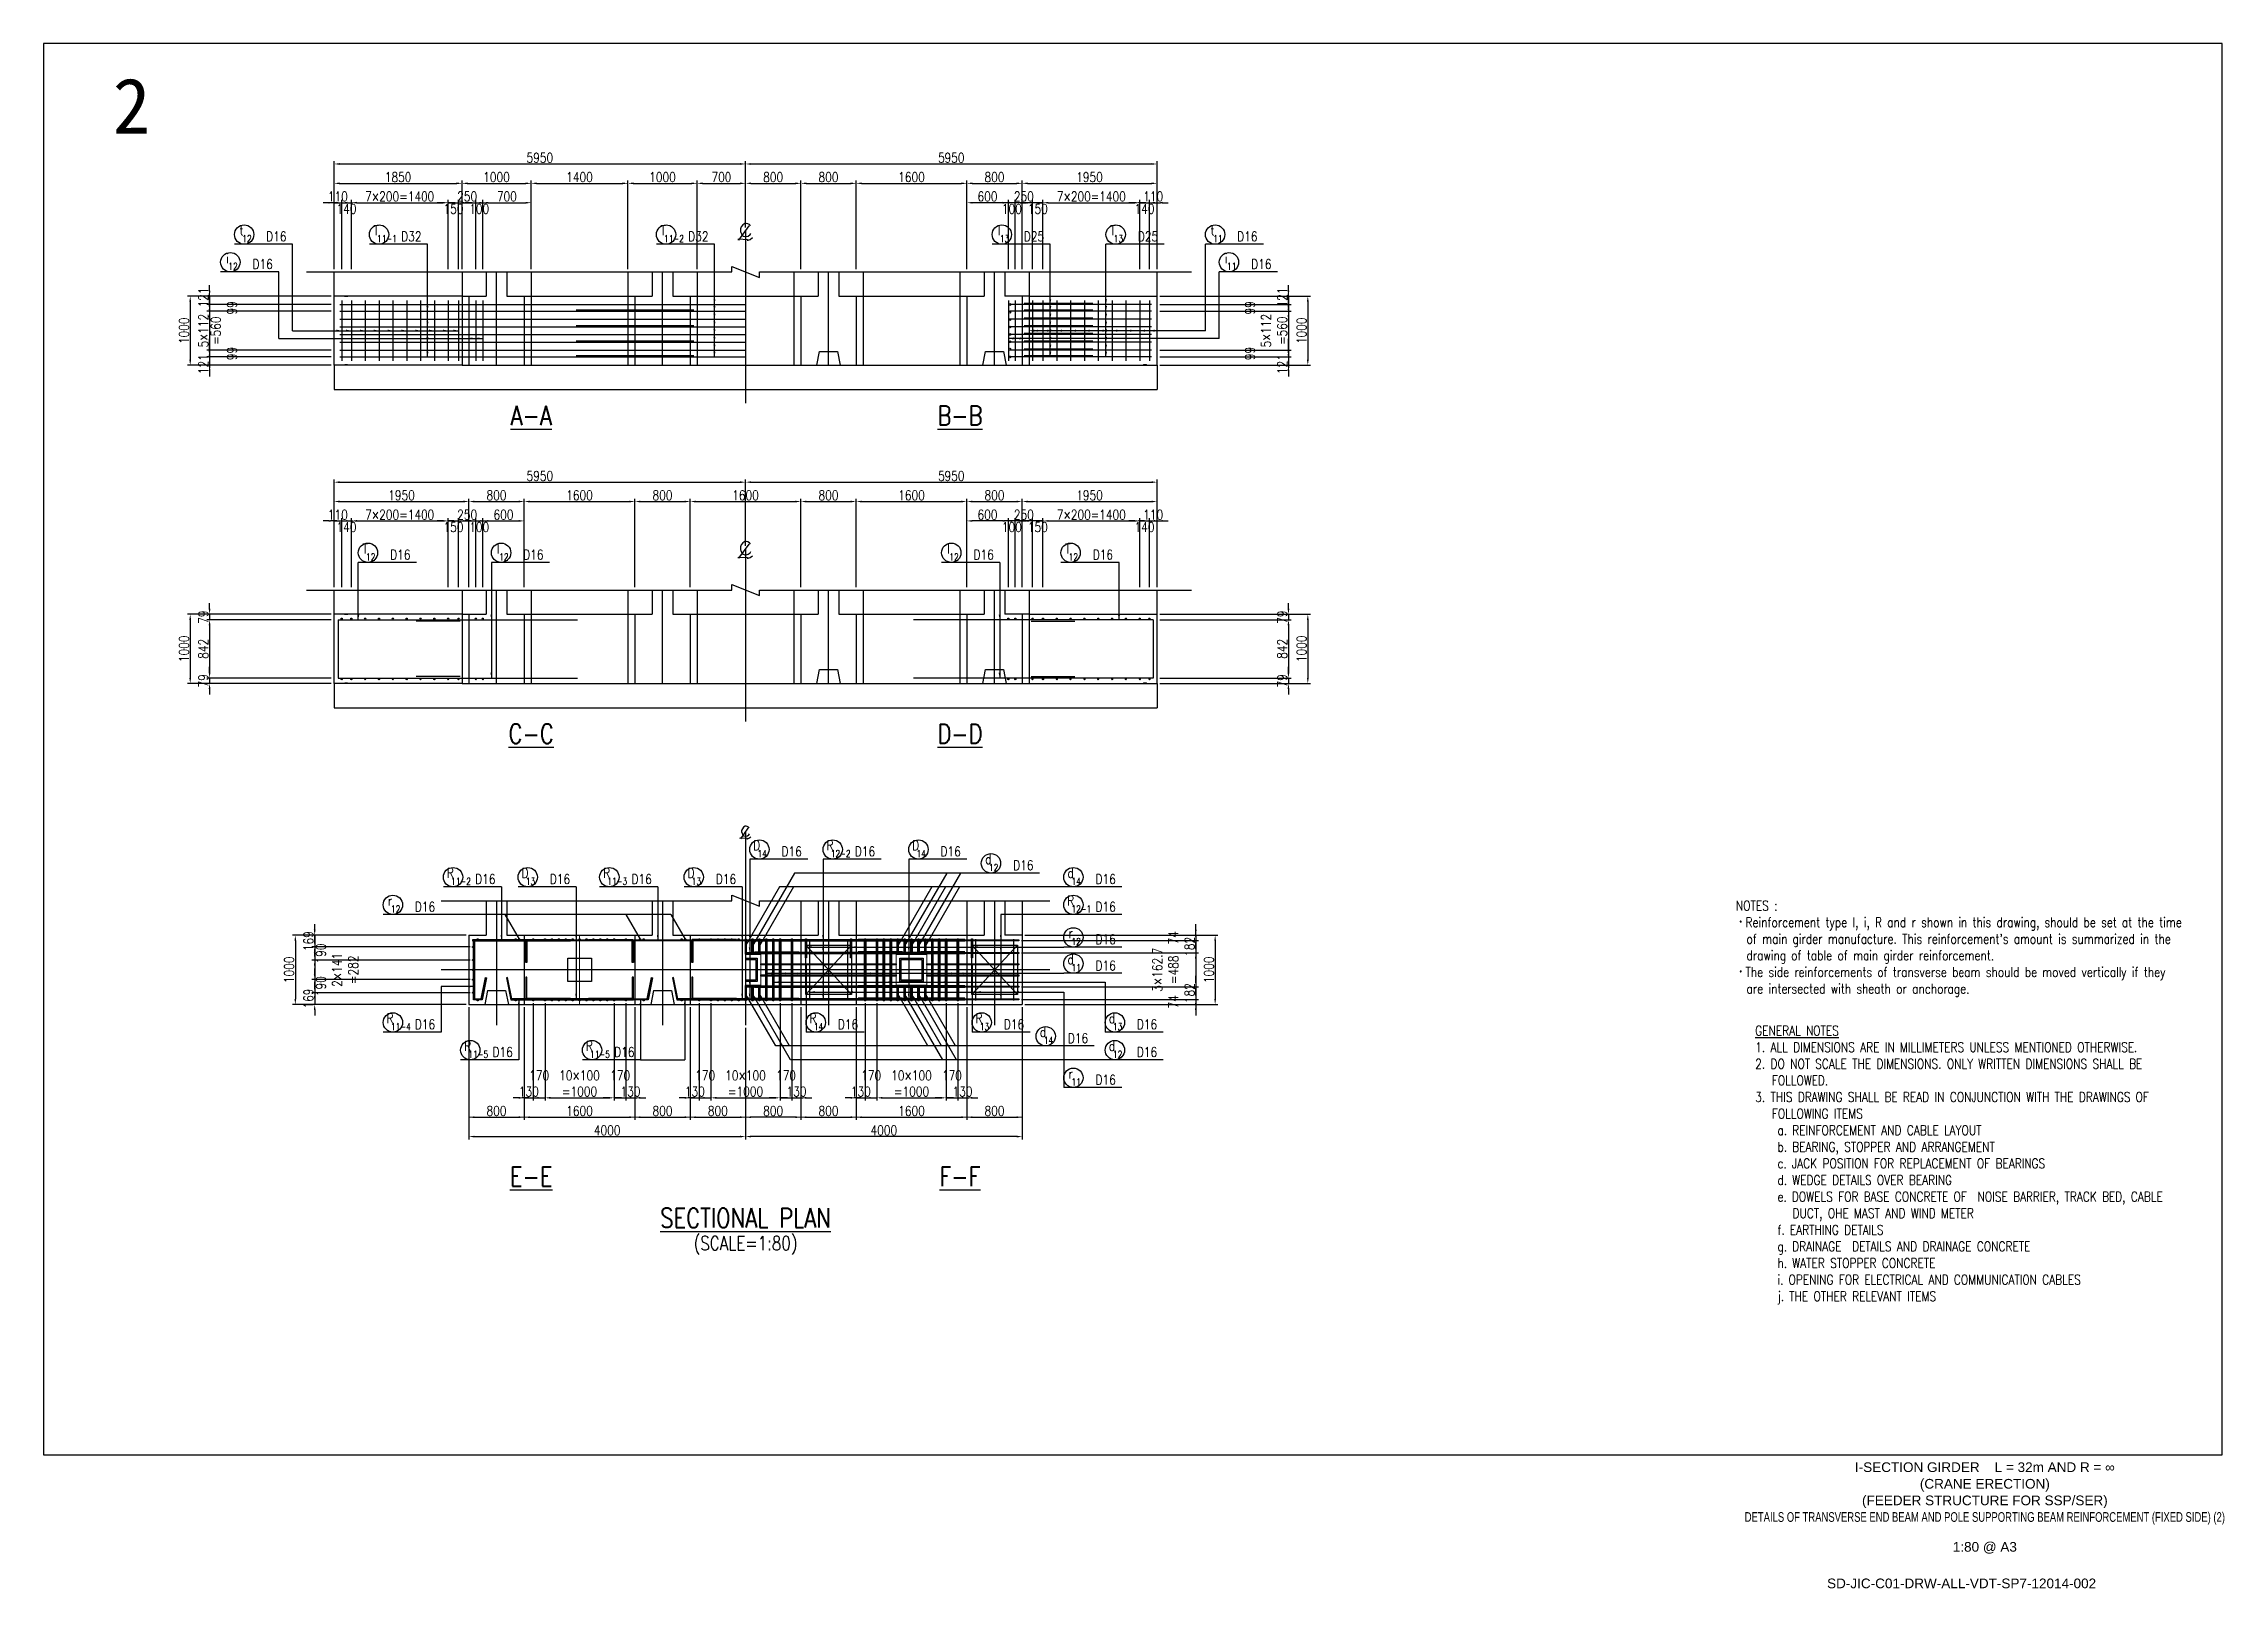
# Paper-space layout 'ﾚｲｱｳﾄ1 (2)' of a CAD drawing. Header units: millimetres. Extents: x 29 to 817, y 20 to 578.
# The model-space entities are those that its viewports show. They can reach past a viewport. Long polylines and large blocks are cut down to what shows.
import ezdxf
from ezdxf.enums import TextEntityAlignment as Align

# ---------------------------------------------------------------- set-up
doc = ezdxf.new("R2010")
doc.units = ezdxf.units.MM
doc.header["$LTSCALE"] = 160
doc.header["$MEASUREMENT"] = 0
for name, pattern in [('CENTER', [2, 1.25, -0.25, 0.25, -0.25]), ('DASHED', [0.75, 0.5, -0.25]), ('HIDDEN', [0.375, 0.25, -0.125]), ('実線', [20, 10, 10])]:
    doc.linetypes.add(name, pattern=pattern)
doc.layers.get('0').update_dxf_attribs({"linetype": 'CONTINUOUS'})
doc.layers.get('DEFPOINTS').update_dxf_attribs({"color": 53, "linetype": 'CONTINUOUS'})
for name, color, linetype in [('CENTER', 6, 'CENTER'), ('DIM', 6, 'CONTINUOUS'), ('DIM-L', 6, 'CONTINUOUS'), ('GAIKEI-KEIKAKU', 4, 'CONTINUOUS'), ('TEKKIN-C', 3, 'CONTINUOUS'), ('TEKKIN-L', 2, 'CONTINUOUS'), ('TEKKIN-R', 3, 'CONTINUOUS'), ('TEKKIN-S', 3, 'CONTINUOUS'), ('TEXT', 4, 'CONTINUOUS'), ('TITLE', 3, 'CONTINUOUS'), ('TITLE-BOX', 3, 'CONTINUOUS')]:
    doc.layers.add(name, color=color, linetype=linetype)
doc.layers.add('D-WORK', color=8, linetype='実線', lineweight=0, plot=False)
doc.styles.add('DIM-TEXT', font='ROMANS', dxfattribs={"width": 0.8, "bigfont": 'EXTFONT'})
doc.styles.add('MSゴシック', font='')
doc.styles.add('romans', font='romans.shx', dxfattribs={"bigfont": 'extfont.shx'})
doc.styles.add('SYS-ARIAL', font='arial.ttf')
doc.styles.get('MSゴシック').set_extended_font_data('MS Gothic')
doc.dimstyles.new('DIM40', dxfattribs={"dimscale": 40, "dimtxt": 3.5, "dimasz": 2, "dimexe": 1, "dimexo": 1, "dimgap": 0.5, "dimtad": 1, "dimdec": 0, "dimzin": 9, "dimdsep": 46, "dimtxsty": 'DIM-TEXT', "dimcen": 0, "dimclrt": 4, "dimaunit": 1, "dimadec": 4, "dimazin": 0, "dimtfac": 1, "dimtdec": 0, "dimtix": 1, "dimtmove": 2, "dimatfit": 0, "dimfxl": 1, "dimlwd": -1, "dimlwe": -1, "dimarcsym": 0})

psp = doc.layouts.new('ﾚｲｱｳﾄ1 (2)')

# ---------------------------------------------------------------- texts
at = {"layer": 'TEXT', "style": 'romans', "width": 0.8}
for s, p in [('NOTES :', (640.5, 264.48)), ('・Reinforcement type I, i, R and r shown in this drawing, should be set at the time', (640.5, 258.48)), ("  of main girder manufacture. This reinforcement's amount is summarized in the ", (640.5, 252.48)), ('  drawing of table of main girder reinforcement.', (640.5, 246.48)), ('・The side reinforcements of transverse beam should be moved vertically if they ', (640.5, 240.48)), ('  are intersected with sheath or anchorage. ', (640.5, 234.48)), ('%%UGENERAL NOTES', (647.5, 219.32)), ('1. ALL DIMENSIONS ARE IN MILLIMETERS UNLESS MENTIONED OTHERWISE.', (647.5, 213.32)), ('2. DO NOT SCALE THE DIMENSIONS. ONLY WRITTEN DIMENSIONS SHALL BE ', (647.5, 207.32)), ('3. THIS DRAWING SHALL BE READ IN CONJUNCTION WITH THE DRAWINGS OF ', (647.5, 195.32)), ('FOLLOWED.', (653.5, 201.32)), ('FOLLOWING ITEMS', (653.5, 189.32)), ('a. REINFORCEMENT AND CABLE LAYOUT', (655.5, 183.32)), ('c. JACK POSITION FOR REPLACEMENT OF BEARINGS', (655.5, 171.32)), ('b. BEARING, STOPPER AND ARRANGEMENT', (655.5, 177.32)), ('d. WEDGE DETAILS OVER BEARING', (655.5, 165.32)), ('e. DOWELS FOR BASE CONCRETE OF  NOISE BARRIER, TRACK BED, CABLE', (655.5, 159.32)), ('f. EARTHING DETAILS', (655.5, 147.32)), ('DUCT, OHE MAST AND WIND METER', (661, 153.32)), ('g. DRAINAGE  DETAILS AND DRAINAGE CONCRETE', (655.5, 141.32)), ('h. WATER STOPPER CONCRETE', (655.5, 135.32)), ('j. THE OTHER RELEVANT ITEMS', (655.5, 123.32)), ('i. OPENING FOR ELECTRICAL AND COMMUNICATION CABLES', (655.5, 129.32))]:
    psp.add_text(s, height=3.5, dxfattribs=at).set_placement(p)
at = {"layer": 'TITLE-BOX', "style": 'SYS-ARIAL'}
for s, p in [('I-SECTION GIRDER    L = 32m AND R = ∞', (730.5, 63.3)), ('(CRANE ERECTION)', (730.5, 57.3)), ('(FEEDER STRUCTURE FOR SSP/SER)', (730.5, 51.3)), ('1:80 @ A3', (730.5, 34.5)), ('SD-JIC-C01-DRW-ALL-VDT-SP7-12014-002', (722.1, 21.3))]:
    psp.add_text(s, height=3.5, dxfattribs=at).set_placement(p, align=Align.MIDDLE_CENTER)
at = {"layer": 'TITLE-BOX', "style": 'SYS-ARIAL', "width": 0.7}
psp.add_text('DETAILS OF TRANSVERSE END BEAM AND POLE SUPPORTING BEAM REINFORCEMENT (FIXED SIDE) (2)', height=3.5, dxfattribs=at).set_placement((730.5, 45.3), align=Align.MIDDLE_CENTER)

msp = doc.modelspace()

# ---------------------------------------------------------------- texts
at = {"layer": 'DEFPOINTS', "style": 'MSゴシック'}
msp.add_text('2', height=800, dxfattribs=at).set_placement((1000, -44800))
at = {"layer": 'TEXT', "style": 'romans', "width": 0.8}
for s, height, p in [('t', 140, (2860, -46200)), ('12', 100, (2940, -46320)), ('T', 140, (4810, -46200)), ('11', 100, (4890, -46320)), ('-1', 100, (5030, -46320)), ('T', 140, (8960, -46200)), ('11', 100, (9040, -46320)), ('-2', 100, (9180, -46320)), ('I', 140, (13815.37, -46200)), ('13', 100, (13895.37, -46320)), ('T', 140, (15461.37, -46200)), ('13', 100, (15541.37, -46320)), ('t', 140, (16900, -46200)), ('11', 100, (16980, -46320)), ('i', 140, (2660, -46600)), ('i', 140, (17100, -46600)), ('12', 100, (2740, -46720)), ('11', 100, (17180, -46720)), ('T', 140, (4650, -50800)), ('I', 140, (6575, -50800)), ('I', 140, (13085, -50800)), ('T', 140, (14810, -50800)), ('12', 100, (4730, -50920)), ('12', 100, (6655, -50920)), ('12', 100, (13165, -50920)), ('12', 100, (14890, -50920)), ('D', 140, (10310, -55090)), ('14', 100, (10390, -55210)), ('R', 140, (11370, -55090)), ('12', 100, (11450, -55210)), ('-2', 100, (11590, -55210)), ('D', 140, (12610, -55090)), ('14', 100, (12690, -55210)), ('R', 140, (5880, -55490)), ('D', 140, (6960, -55490)), ('R', 140, (8140, -55490)), ('D', 140, (9360, -55490)), ('d', 140, (13658.53, -55290)), ('12', 100, (13738.53, -55410)), ('d', 140, (14850, -55490)), ('11', 100, (5960, -55610)), ('-2', 100, (6100, -55610)), ('13', 100, (7040, -55610)), ('11', 100, (8220, -55610)), ('-3', 100, (8360, -55610)), ('13', 100, (9440, -55610)), ('14', 100, (14930, -55610)), ('r', 140, (5010, -55890)), ('12', 100, (5090, -56010)), ('R', 140, (14850, -55890)), ('12', 100, (14930, -56010)), ('-1', 100, (15070, -56010)), ('r', 140, (14850, -56360)), ('12', 100, (14930, -56480)), ('d', 140, (14850, -56740)), ('11', 100, (14930, -56860)), ('R', 140, (5010, -57590)), ('11', 100, (5090, -57710)), ('-4', 100, (5230, -57710)), ('R', 140, (11125, -57590)), ('14', 100, (11205, -57710)), ('R', 140, (13525, -57590)), ('13', 100, (13605, -57710)), ('d', 140, (15450, -57590)), ('13', 100, (15530, -57710)), ('R', 140, (6130, -57990)), ('R', 140, (7890, -57990)), ('d', 140, (14450, -57790)), ('14', 100, (14530, -57910)), ('d', 140, (15450, -57990)), ('11', 100, (6210, -58110)), ('-5', 100, (6350, -58110)), ('11', 100, (7970, -58110)), ('-5', 100, (8110, -58110)), ('12', 100, (15530, -58110)), ('r', 140, (14850, -58390)), ('11', 100, (14930, -58510))]:
    msp.add_text(s, height=height, rotation=0.000107, dxfattribs=at).set_placement(p, align=Align.MIDDLE)
for s, p in [('D16', (3220, -46400)), ('D32', (5170, -46400)), ('D32', (9320, -46400)), ('D25', (14175.37, -46400)), ('D25', (15821.37, -46400)), ('D16', (17260, -46400)), ('D16', (3020, -46800)), ('D16', (17460, -46800)), ('D16', (5010, -51000)), ('D16', (6935, -51000)), ('D16', (13445, -51000)), ('D16', (15170, -51000)), ('D16', (10670, -55290)), ('D16', (11730, -55290)), ('D16', (12970, -55290)), ('D16', (14018.53, -55490)), ('D16', (6240, -55690)), ('D16', (7320, -55690)), ('D16', (8500, -55690)), ('D16', (9720, -55690)), ('D16', (15210, -55690)), ('D16', (5370, -56090)), ('D16', (15210, -56090)), ('D16', (15210, -56560)), ('D16', (15210, -56940)), ('D16', (5370, -57790)), ('D16', (11485, -57790)), ('D16', (13885, -57790)), ('D16', (15810, -57790)), ('D16', (6490, -58190)), ('D16', (8250, -58190)), ('D16', (14810, -57990)), ('D16', (15810, -58190)), ('D16', (15210, -58590))]:
    msp.add_text(s, height=140, rotation=0.000107, dxfattribs=at).set_placement(p, align=Align.BOTTOM_LEFT)
at = {"layer": 'TITLE', "style": 'romans', "width": 0.8}
for s, height, p in [('%%UA-A', 280, (7050, -49100)), ('%%UB-B', 280, (13250, -49100)), ('%%UC-C', 280, (7050, -53700)), ('%%UD-D', 280, (13250, -53700)), ('%%UE-E', 280, (7050, -60100)), ('%%UF-F', 280, (13250, -60100)), ('%%uSECTIONAL PLAN', 280, (10150, -60700)), ('(SCALE=1:80)', 200, (10150, -61000))]:
    msp.add_text(s, height=height, dxfattribs=at).set_placement(p, align=Align.BOTTOM_CENTER)

# ---------------------------------------------------------------- blocks, each defined once
blk = doc.blocks.new('A$C25330FEC')
at = {"layer": 'TEXT', "linetype": 'Continuous', "ltscale": 50}
for p, q in [((46, 65), (-100, -139)), ((-62, 53), (-75, 23)), ((-75, 23), (-75, -19)), ((-41, 81), (-62, 53)), ((-10, 101), (-41, 81)), ((10, 101), (-10, 101)), ((32, 96), (10, 101)), ((55, 85), (32, 96)), ((70, 65), (55, 85)), ((-104, -123), (28, -131)), ((-100, -139), (-104, -123)), ((-75, -19), (-68, -26)), ((-68, -26), (-56, -65)), ((-56, -65), (-34, -83)), ((-34, -83), (-10, -89)), ((-10, -89), (10, -89)), ((10, -89), (40, -83)), ((28, -131), (23, -139)), ((23, -139), (38, -139)), ((38, -139), (66, -130)), ((40, -83), (66, -61)), ((66, -61), (78, -43)), ((66, -130), (100, -105))]:
    blk.add_line(p, q, dxfattribs=at)
blk = doc.blocks.new('ARROW_4')
at = {"color": 0}
blk.add_solid([(0, 0), (-1, 0.2), (-1, -0.2)], dxfattribs=at)
blk = doc.blocks.new('*D884')
at = {"layer": 'DEFPOINTS', "color": 0, "transparency": 16777216}
for p in [(15990, -50400), (15850, -51400), (15990, -51400)]:
    blk.add_point(p, dxfattribs=at)
at = {"layer": 'DIM', "color": 0, "transparency": 16777216}
for p, q in [((15770, -50400), (15690, -50400)), ((15850, -51360), (15850, -50360)), ((15850, -50400), (15990, -50400)), ((15990, -51360), (15990, -50360)), ((16070, -50400), (16150, -50400))]:
    blk.add_line(p, q, dxfattribs=at)
for points in [[(15770, -50387), (15770, -50413), (15850, -50400)], [(16070, -50387), (16070, -50413), (15990, -50400)]]:
    blk.add_solid(points, dxfattribs=at)
at = {"layer": 'DIM', "color": 4, "transparency": 16777216, "insert": (15920, -50490), "char_height": 140, "attachment_point": 5, "style": 'DIM-TEXT'}
blk.add_mtext('140', dxfattribs=at)
blk = doc.blocks.new('*D885')
at = {"layer": 'DEFPOINTS', "color": 0, "transparency": 16777216}
for p in [(15850, -50400), (14450, -51400), (15850, -51400)]:
    blk.add_point(p, dxfattribs=at)
at = {"layer": 'DIM', "color": 0, "transparency": 16777216}
for p, q in [((14450, -51360), (14450, -50360)), ((14530, -50400), (15770, -50400)), ((15850, -51360), (15850, -50360))]:
    blk.add_line(p, q, dxfattribs=at)
for points in [[(14530, -50387), (14530, -50413), (14450, -50400)], [(15770, -50387), (15770, -50413), (15850, -50400)]]:
    blk.add_solid(points, dxfattribs=at)
at = {"layer": 'DIM', "color": 4, "transparency": 16777216, "insert": (15150, -50310), "char_height": 140, "attachment_point": 5, "style": 'DIM-TEXT'}
blk.add_mtext('7×200=1400', dxfattribs=at)
blk = doc.blocks.new('*D886')
at = {"layer": 'DEFPOINTS', "color": 0, "transparency": 16777216}
for p in [(4450, -50400), (4310, -51400), (4450, -51400)]:
    blk.add_point(p, dxfattribs=at)
at = {"layer": 'DIM', "color": 0, "transparency": 16777216}
for p, q in [((4230, -50400), (4150, -50400)), ((4310, -51360), (4310, -50360)), ((4310, -50400), (4450, -50400)), ((4450, -51360), (4450, -50360)), ((4530, -50400), (4610, -50400))]:
    blk.add_line(p, q, dxfattribs=at)
for points in [[(4230, -50387), (4230, -50413), (4310, -50400)], [(4530, -50387), (4530, -50413), (4450, -50400)]]:
    blk.add_solid(points, dxfattribs=at)
at = {"layer": 'DIM', "color": 4, "transparency": 16777216, "insert": (4380, -50490), "char_height": 140, "attachment_point": 5, "style": 'DIM-TEXT'}
blk.add_mtext('140', dxfattribs=at)
blk = doc.blocks.new('*D887')
at = {"layer": 'DEFPOINTS', "color": 0, "transparency": 16777216}
for p in [(5850, -50400), (4450, -51400), (5850, -51400)]:
    blk.add_point(p, dxfattribs=at)
at = {"layer": 'DIM', "color": 0, "transparency": 16777216}
for p, q in [((4450, -51360), (4450, -50360)), ((4530, -50400), (5770, -50400)), ((5850, -51360), (5850, -50360))]:
    blk.add_line(p, q, dxfattribs=at)
for points in [[(4530, -50387), (4530, -50413), (4450, -50400)], [(5770, -50387), (5770, -50413), (5850, -50400)]]:
    blk.add_solid(points, dxfattribs=at)
at = {"layer": 'DIM', "color": 4, "transparency": 16777216, "insert": (5150, -50310), "char_height": 140, "attachment_point": 5, "style": 'DIM-TEXT'}
blk.add_mtext('7×200=1400', dxfattribs=at)
blk = doc.blocks.new('*D888')
at = {"layer": 'DEFPOINTS', "color": 0, "transparency": 16777216}
for p in [(16100, -51750), (16100, -52750), (18280, -52750)]:
    blk.add_point(p, dxfattribs=at)
at = {"layer": 'DIM', "color": 0, "transparency": 16777216}
for p, q in [((16140, -51750), (18320, -51750)), ((18280, -51830), (18280, -52670)), ((16140, -52750), (18320, -52750))]:
    blk.add_line(p, q, dxfattribs=at)
for points in [[(18267, -51830), (18293, -51830), (18280, -51750)], [(18267, -52670), (18293, -52670), (18280, -52750)]]:
    blk.add_solid(points, dxfattribs=at)
at = {"layer": 'DIM', "color": 4, "transparency": 16777216, "insert": (18190, -52250), "char_height": 140, "attachment_point": 5, "rotation": 90, "style": 'DIM-TEXT'}
blk.add_mtext('1000', dxfattribs=at)
blk = doc.blocks.new('*D889')
at = {"layer": 'DEFPOINTS', "color": 0, "transparency": 16777216}
for p in [(16100, -50400), (15990, -51400), (16100, -51400)]:
    blk.add_point(p, dxfattribs=at)
at = {"layer": 'DIM', "color": 0, "transparency": 16777216}
for p, q in [((15910, -50400), (15830, -50400)), ((15990, -51360), (15990, -50360)), ((15990, -50400), (16100, -50400)), ((16100, -51360), (16100, -50360)), ((16180, -50400), (16260, -50400))]:
    blk.add_line(p, q, dxfattribs=at)
for points in [[(15910, -50387), (15910, -50413), (15990, -50400)], [(16180, -50387), (16180, -50413), (16100, -50400)]]:
    blk.add_solid(points, dxfattribs=at)
at = {"layer": 'DIM', "color": 4, "transparency": 16777216, "insert": (16045, -50310), "char_height": 140, "attachment_point": 5, "style": 'DIM-TEXT'}
blk.add_mtext('110', dxfattribs=at)
blk = doc.blocks.new('*D890')
at = {"layer": 'DEFPOINTS', "color": 0, "transparency": 16777216}
for p in [(4310, -50400), (4200, -51400), (4310, -51400)]:
    blk.add_point(p, dxfattribs=at)
at = {"layer": 'DIM', "color": 0, "transparency": 16777216}
for p, q in [((4120, -50400), (4040, -50400)), ((4200, -51360), (4200, -50360)), ((4200, -50400), (4310, -50400)), ((4310, -51360), (4310, -50360)), ((4390, -50400), (4470, -50400))]:
    blk.add_line(p, q, dxfattribs=at)
for points in [[(4120, -50387), (4120, -50413), (4200, -50400)], [(4390, -50387), (4390, -50413), (4310, -50400)]]:
    blk.add_solid(points, dxfattribs=at)
at = {"layer": 'DIM', "color": 4, "transparency": 16777216, "insert": (4255, -50310), "char_height": 140, "attachment_point": 5, "style": 'DIM-TEXT'}
blk.add_mtext('110', dxfattribs=at)
blk = doc.blocks.new('*D891')
at = {"layer": 'DEFPOINTS', "color": 0, "transparency": 16777216}
for p in [(4200, -51750), (2120, -52750), (4200, -52750)]:
    blk.add_point(p, dxfattribs=at)
at = {"layer": 'DIM', "color": 0, "transparency": 16777216}
for p, q in [((4160, -51750), (2080, -51750)), ((2120, -51830), (2120, -52670)), ((4160, -52750), (2080, -52750))]:
    blk.add_line(p, q, dxfattribs=at)
for points in [[(2107, -51830), (2133, -51830), (2120, -51750)], [(2107, -52670), (2133, -52670), (2120, -52750)]]:
    blk.add_solid(points, dxfattribs=at)
at = {"layer": 'DIM', "color": 4, "transparency": 16777216, "insert": (2030, -52250), "char_height": 140, "attachment_point": 5, "rotation": 90, "style": 'DIM-TEXT'}
blk.add_mtext('1000', dxfattribs=at)
blk = doc.blocks.new('*D892')
at = {"layer": 'DEFPOINTS', "color": 0, "transparency": 16777216}
for p in [(6150, -50120), (4200, -51400), (6150, -51400)]:
    blk.add_point(p, dxfattribs=at)
at = {"layer": 'DIM', "color": 0, "transparency": 16777216}
for p, q in [((4200, -51360), (4200, -50080)), ((4280, -50120), (6070, -50120)), ((6150, -51360), (6150, -50080))]:
    blk.add_line(p, q, dxfattribs=at)
for points in [[(4280, -50107), (4280, -50133), (4200, -50120)], [(6070, -50107), (6070, -50133), (6150, -50120)]]:
    blk.add_solid(points, dxfattribs=at)
at = {"layer": 'DIM', "color": 4, "transparency": 16777216, "insert": (5175, -50030), "char_height": 140, "attachment_point": 5, "style": 'DIM-TEXT'}
blk.add_mtext('1950', dxfattribs=at)
blk = doc.blocks.new('*D893')
at = {"layer": 'DEFPOINTS', "color": 0, "transparency": 16777216}
for p in [(6950, -50120), (6150, -51400), (6950, -51400)]:
    blk.add_point(p, dxfattribs=at)
at = {"layer": 'DIM', "color": 0, "transparency": 16777216}
for p, q in [((6150, -51360), (6150, -50080)), ((6230, -50120), (6870, -50120)), ((6950, -51360), (6950, -50080))]:
    blk.add_line(p, q, dxfattribs=at)
for points in [[(6230, -50107), (6230, -50133), (6150, -50120)], [(6870, -50107), (6870, -50133), (6950, -50120)]]:
    blk.add_solid(points, dxfattribs=at)
at = {"layer": 'DIM', "color": 4, "transparency": 16777216, "insert": (6550, -50030), "char_height": 140, "attachment_point": 5, "style": 'DIM-TEXT'}
blk.add_mtext('800', dxfattribs=at)
blk = doc.blocks.new('*D894')
at = {"layer": 'DEFPOINTS', "color": 0, "transparency": 16777216}
for p in [(6000, -50400), (5850, -51400), (6000, -51400)]:
    blk.add_point(p, dxfattribs=at)
at = {"layer": 'DIM', "color": 0, "transparency": 16777216}
for p, q in [((5770, -50400), (5690, -50400)), ((5850, -51360), (5850, -50360)), ((5850, -50400), (6000, -50400)), ((6000, -51360), (6000, -50360)), ((6080, -50400), (6160, -50400))]:
    blk.add_line(p, q, dxfattribs=at)
for points in [[(5770, -50387), (5770, -50413), (5850, -50400)], [(6080, -50387), (6080, -50413), (6000, -50400)]]:
    blk.add_solid(points, dxfattribs=at)
at = {"layer": 'DIM', "color": 4, "transparency": 16777216, "insert": (5925, -50490), "char_height": 140, "attachment_point": 5, "style": 'DIM-TEXT'}
blk.add_mtext('150', dxfattribs=at)
blk = doc.blocks.new('*D895')
at = {"layer": 'DEFPOINTS', "color": 0, "transparency": 16777216}
for p in [(6250, -50400), (6000, -51400), (6250, -51400)]:
    blk.add_point(p, dxfattribs=at)
at = {"layer": 'DIM', "color": 0, "transparency": 16777216}
for p, q in [((5920, -50400), (5840, -50400)), ((6000, -51360), (6000, -50360)), ((6000, -50400), (6250, -50400)), ((6250, -51360), (6250, -50360)), ((6330, -50400), (6410, -50400))]:
    blk.add_line(p, q, dxfattribs=at)
for points in [[(5920, -50387), (5920, -50413), (6000, -50400)], [(6330, -50387), (6330, -50413), (6250, -50400)]]:
    blk.add_solid(points, dxfattribs=at)
at = {"layer": 'DIM', "color": 4, "transparency": 16777216, "insert": (6125, -50310), "char_height": 140, "attachment_point": 5, "style": 'DIM-TEXT'}
blk.add_mtext('250', dxfattribs=at)
blk = doc.blocks.new('*D896')
at = {"layer": 'DEFPOINTS', "color": 0, "transparency": 16777216}
for p in [(6350, -50400), (6250, -51400), (6350, -51400)]:
    blk.add_point(p, dxfattribs=at)
at = {"layer": 'DIM', "color": 0, "transparency": 16777216}
for p, q in [((6170, -50400), (6090, -50400)), ((6250, -51360), (6250, -50360)), ((6250, -50400), (6350, -50400)), ((6350, -51360), (6350, -50360)), ((6430, -50400), (6510, -50400))]:
    blk.add_line(p, q, dxfattribs=at)
for points in [[(6170, -50387), (6170, -50413), (6250, -50400)], [(6430, -50387), (6430, -50413), (6350, -50400)]]:
    blk.add_solid(points, dxfattribs=at)
at = {"layer": 'DIM', "color": 4, "transparency": 16777216, "insert": (6300, -50490), "char_height": 140, "attachment_point": 5, "style": 'DIM-TEXT'}
blk.add_mtext('100', dxfattribs=at)
blk = doc.blocks.new('*D897')
at = {"layer": 'DEFPOINTS', "color": 0, "transparency": 16777216}
for p in [(8550, -50120), (6950, -51400), (8550, -51400)]:
    blk.add_point(p, dxfattribs=at)
at = {"layer": 'DIM', "color": 0, "transparency": 16777216}
for p, q in [((6950, -51360), (6950, -50080)), ((7030, -50120), (8470, -50120)), ((8550, -51360), (8550, -50080))]:
    blk.add_line(p, q, dxfattribs=at)
for points in [[(7030, -50107), (7030, -50133), (6950, -50120)], [(8470, -50107), (8470, -50133), (8550, -50120)]]:
    blk.add_solid(points, dxfattribs=at)
at = {"layer": 'DIM', "color": 4, "transparency": 16777216, "insert": (7750, -50030), "char_height": 140, "attachment_point": 5, "style": 'DIM-TEXT'}
blk.add_mtext('1600', dxfattribs=at)
blk = doc.blocks.new('*D898')
at = {"layer": 'DEFPOINTS', "color": 0, "transparency": 16777216}
for p in [(9350, -50120), (8550, -51400), (9350, -51400)]:
    blk.add_point(p, dxfattribs=at)
at = {"layer": 'DIM', "color": 0, "transparency": 16777216}
for p, q in [((8550, -51360), (8550, -50080)), ((8630, -50120), (9270, -50120)), ((9350, -51360), (9350, -50080))]:
    blk.add_line(p, q, dxfattribs=at)
for points in [[(8630, -50107), (8630, -50133), (8550, -50120)], [(9270, -50107), (9270, -50133), (9350, -50120)]]:
    blk.add_solid(points, dxfattribs=at)
at = {"layer": 'DIM', "color": 4, "transparency": 16777216, "insert": (8950, -50030), "char_height": 140, "attachment_point": 5, "style": 'DIM-TEXT'}
blk.add_mtext('800', dxfattribs=at)
blk = doc.blocks.new('*D899')
at = {"layer": 'DEFPOINTS', "color": 0, "transparency": 16777216}
for p in [(11750, -50120), (10950, -51400), (11750, -51400)]:
    blk.add_point(p, dxfattribs=at)
at = {"layer": 'DIM', "color": 0, "transparency": 16777216}
for p, q in [((10950, -51360), (10950, -50080)), ((11030, -50120), (11670, -50120)), ((11750, -51360), (11750, -50080))]:
    blk.add_line(p, q, dxfattribs=at)
for points in [[(11030, -50107), (11030, -50133), (10950, -50120)], [(11670, -50107), (11670, -50133), (11750, -50120)]]:
    blk.add_solid(points, dxfattribs=at)
at = {"layer": 'DIM', "color": 4, "transparency": 16777216, "insert": (11350, -50030), "char_height": 140, "attachment_point": 5, "style": 'DIM-TEXT'}
blk.add_mtext('800', dxfattribs=at)
blk = doc.blocks.new('*D900')
at = {"layer": 'DEFPOINTS', "color": 0, "transparency": 16777216}
for p in [(13350, -50120), (11750, -51400), (13350, -51400)]:
    blk.add_point(p, dxfattribs=at)
at = {"layer": 'DIM', "color": 0, "transparency": 16777216}
for p, q in [((11750, -51360), (11750, -50080)), ((11830, -50120), (13270, -50120)), ((13350, -51360), (13350, -50080))]:
    blk.add_line(p, q, dxfattribs=at)
for points in [[(11830, -50107), (11830, -50133), (11750, -50120)], [(13270, -50107), (13270, -50133), (13350, -50120)]]:
    blk.add_solid(points, dxfattribs=at)
at = {"layer": 'DIM', "color": 4, "transparency": 16777216, "insert": (12550, -50030), "char_height": 140, "attachment_point": 5, "style": 'DIM-TEXT'}
blk.add_mtext('1600', dxfattribs=at)
blk = doc.blocks.new('*D901')
at = {"layer": 'DEFPOINTS', "color": 0, "transparency": 16777216}
for p in [(14150, -50120), (13350, -51400), (14150, -51400)]:
    blk.add_point(p, dxfattribs=at)
at = {"layer": 'DIM', "color": 0, "transparency": 16777216}
for p, q in [((13350, -51360), (13350, -50080)), ((13430, -50120), (14070, -50120)), ((14150, -51360), (14150, -50080))]:
    blk.add_line(p, q, dxfattribs=at)
for points in [[(13430, -50107), (13430, -50133), (13350, -50120)], [(14070, -50107), (14070, -50133), (14150, -50120)]]:
    blk.add_solid(points, dxfattribs=at)
at = {"layer": 'DIM', "color": 4, "transparency": 16777216, "insert": (13750, -50030), "char_height": 140, "attachment_point": 5, "style": 'DIM-TEXT'}
blk.add_mtext('800', dxfattribs=at)
blk = doc.blocks.new('*D902')
at = {"layer": 'DEFPOINTS', "color": 0, "transparency": 16777216}
for p in [(16100, -50120), (14150, -51400), (16100, -51400)]:
    blk.add_point(p, dxfattribs=at)
at = {"layer": 'DIM', "color": 0, "transparency": 16777216}
for p, q in [((14150, -51360), (14150, -50080)), ((14230, -50120), (16020, -50120)), ((16100, -51360), (16100, -50080))]:
    blk.add_line(p, q, dxfattribs=at)
for points in [[(14230, -50107), (14230, -50133), (14150, -50120)], [(16020, -50107), (16020, -50133), (16100, -50120)]]:
    blk.add_solid(points, dxfattribs=at)
at = {"layer": 'DIM', "color": 4, "transparency": 16777216, "insert": (15125, -50030), "char_height": 140, "attachment_point": 5, "style": 'DIM-TEXT'}
blk.add_mtext('1950', dxfattribs=at)
blk = doc.blocks.new('*D903')
at = {"layer": 'DEFPOINTS', "color": 0, "transparency": 16777216}
for p in [(6950, -50400), (6350, -51400), (6950, -51400)]:
    blk.add_point(p, dxfattribs=at)
at = {"layer": 'DIM', "color": 0, "transparency": 16777216}
for p, q in [((6350, -51360), (6350, -50360)), ((6430, -50400), (6870, -50400)), ((6950, -51360), (6950, -50360))]:
    blk.add_line(p, q, dxfattribs=at)
for points in [[(6430, -50387), (6430, -50413), (6350, -50400)], [(6870, -50387), (6870, -50413), (6950, -50400)]]:
    blk.add_solid(points, dxfattribs=at)
at = {"layer": 'DIM', "color": 4, "transparency": 16777216, "insert": (6650, -50310), "char_height": 140, "attachment_point": 5, "style": 'DIM-TEXT'}
blk.add_mtext('600', dxfattribs=at)
blk = doc.blocks.new('*D904')
at = {"layer": 'DEFPOINTS', "color": 0, "transparency": 16777216}
for p in [(14050, -50400), (14050, -51400), (14300, -51400)]:
    blk.add_point(p, dxfattribs=at)
at = {"layer": 'DIM', "color": 0, "transparency": 16777216}
for p, q in [((13970, -50400), (13890, -50400)), ((14050, -51360), (14050, -50360)), ((14300, -50400), (14050, -50400)), ((14300, -51360), (14300, -50360)), ((14380, -50400), (14460, -50400))]:
    blk.add_line(p, q, dxfattribs=at)
for points in [[(13970, -50387), (13970, -50413), (14050, -50400)], [(14380, -50387), (14380, -50413), (14300, -50400)]]:
    blk.add_solid(points, dxfattribs=at)
at = {"layer": 'DIM', "color": 4, "transparency": 16777216, "insert": (14175, -50310), "char_height": 140, "attachment_point": 5, "style": 'DIM-TEXT'}
blk.add_mtext('250', dxfattribs=at)
blk = doc.blocks.new('*D905')
at = {"layer": 'DEFPOINTS', "color": 0, "transparency": 16777216}
for p in [(13950, -50400), (13950, -51400), (14050, -51400)]:
    blk.add_point(p, dxfattribs=at)
at = {"layer": 'DIM', "color": 0, "transparency": 16777216}
for p, q in [((13870, -50400), (13790, -50400)), ((13950, -51360), (13950, -50360)), ((14050, -50400), (13950, -50400)), ((14050, -51360), (14050, -50360)), ((14130, -50400), (14210, -50400))]:
    blk.add_line(p, q, dxfattribs=at)
for points in [[(13870, -50387), (13870, -50413), (13950, -50400)], [(14130, -50387), (14130, -50413), (14050, -50400)]]:
    blk.add_solid(points, dxfattribs=at)
at = {"layer": 'DIM', "color": 4, "transparency": 16777216, "insert": (14000, -50490), "char_height": 140, "attachment_point": 5, "style": 'DIM-TEXT'}
blk.add_mtext('100', dxfattribs=at)
blk = doc.blocks.new('*D906')
at = {"layer": 'DEFPOINTS', "color": 0, "transparency": 16777216}
for p in [(13350, -50400), (13350, -51400), (13950, -51400)]:
    blk.add_point(p, dxfattribs=at)
at = {"layer": 'DIM', "color": 0, "transparency": 16777216}
for p, q in [((13350, -51360), (13350, -50360)), ((13870, -50400), (13430, -50400)), ((13950, -51360), (13950, -50360))]:
    blk.add_line(p, q, dxfattribs=at)
for points in [[(13430, -50387), (13430, -50413), (13350, -50400)], [(13870, -50387), (13870, -50413), (13950, -50400)]]:
    blk.add_solid(points, dxfattribs=at)
at = {"layer": 'DIM', "color": 4, "transparency": 16777216, "insert": (13650, -50310), "char_height": 140, "attachment_point": 5, "style": 'DIM-TEXT'}
blk.add_mtext('600', dxfattribs=at)
blk = doc.blocks.new('*D847')
at = {"layer": 'DEFPOINTS', "color": 0, "transparency": 16777216}
for p in [(15990, -45800), (15850, -46800), (15990, -46800)]:
    blk.add_point(p, dxfattribs=at)
at = {"layer": 'DIM', "color": 0, "transparency": 16777216}
for p, q in [((15770, -45800), (15690, -45800)), ((15850, -46760), (15850, -45760)), ((15850, -45800), (15990, -45800)), ((15990, -46760), (15990, -45760)), ((16070, -45800), (16150, -45800))]:
    blk.add_line(p, q, dxfattribs=at)
for points in [[(15770, -45787), (15770, -45813), (15850, -45800)], [(16070, -45787), (16070, -45813), (15990, -45800)]]:
    blk.add_solid(points, dxfattribs=at)
at = {"layer": 'DIM', "color": 4, "transparency": 16777216, "insert": (15920, -45890), "char_height": 140, "attachment_point": 5, "style": 'DIM-TEXT'}
blk.add_mtext('140', dxfattribs=at)
blk = doc.blocks.new('*D848')
at = {"layer": 'DEFPOINTS', "color": 0, "transparency": 16777216}
for p in [(15850, -45800), (14450, -46800), (15850, -46800)]:
    blk.add_point(p, dxfattribs=at)
at = {"layer": 'DIM', "color": 0, "transparency": 16777216}
for p, q in [((14450, -46760), (14450, -45760)), ((14530, -45800), (15770, -45800)), ((15850, -46760), (15850, -45760))]:
    blk.add_line(p, q, dxfattribs=at)
for points in [[(14530, -45787), (14530, -45813), (14450, -45800)], [(15770, -45787), (15770, -45813), (15850, -45800)]]:
    blk.add_solid(points, dxfattribs=at)
at = {"layer": 'DIM', "color": 4, "transparency": 16777216, "insert": (15150, -45710), "char_height": 140, "attachment_point": 5, "style": 'DIM-TEXT'}
blk.add_mtext('7×200=1400', dxfattribs=at)
blk = doc.blocks.new('*D849')
at = {"layer": 'DEFPOINTS', "color": 0, "transparency": 16777216}
for p in [(4450, -45800), (4310, -46800), (4450, -46800)]:
    blk.add_point(p, dxfattribs=at)
at = {"layer": 'DIM', "color": 0, "transparency": 16777216}
for p, q in [((4230, -45800), (4150, -45800)), ((4310, -46760), (4310, -45760)), ((4310, -45800), (4450, -45800)), ((4450, -46760), (4450, -45760)), ((4530, -45800), (4610, -45800))]:
    blk.add_line(p, q, dxfattribs=at)
for points in [[(4230, -45787), (4230, -45813), (4310, -45800)], [(4530, -45787), (4530, -45813), (4450, -45800)]]:
    blk.add_solid(points, dxfattribs=at)
at = {"layer": 'DIM', "color": 4, "transparency": 16777216, "insert": (4380, -45890), "char_height": 140, "attachment_point": 5, "style": 'DIM-TEXT'}
blk.add_mtext('140', dxfattribs=at)
blk = doc.blocks.new('*D850')
at = {"layer": 'DEFPOINTS', "color": 0, "transparency": 16777216}
for p in [(5850, -45800), (4450, -46800), (5850, -46800)]:
    blk.add_point(p, dxfattribs=at)
at = {"layer": 'DIM', "color": 0, "transparency": 16777216}
for p, q in [((4450, -46760), (4450, -45760)), ((4530, -45800), (5770, -45800)), ((5850, -46760), (5850, -45760))]:
    blk.add_line(p, q, dxfattribs=at)
for points in [[(4530, -45787), (4530, -45813), (4450, -45800)], [(5770, -45787), (5770, -45813), (5850, -45800)]]:
    blk.add_solid(points, dxfattribs=at)
at = {"layer": 'DIM', "color": 4, "transparency": 16777216, "insert": (5150, -45710), "char_height": 140, "attachment_point": 5, "style": 'DIM-TEXT'}
blk.add_mtext('7×200=1400', dxfattribs=at)
blk = doc.blocks.new('*D851')
at = {"layer": 'DEFPOINTS', "color": 0, "transparency": 16777216}
for p in [(16100, -48029), (16100, -48150), (18000, -48150)]:
    blk.add_point(p, dxfattribs=at)
at = {"layer": 'DIM', "color": 0, "transparency": 16777216}
for p, q in [((18000, -47949), (18000, -47869)), ((16140, -48029), (18040, -48029)), ((16140, -48150), (18040, -48150)), ((18000, -48029), (18000, -48150)), ((18000, -48230), (18000, -48310))]:
    blk.add_line(p, q, dxfattribs=at)
for points in [[(17987, -47949), (18013, -47949), (18000, -48029)], [(17987, -48230), (18013, -48230), (18000, -48150)]]:
    blk.add_solid(points, dxfattribs=at)
at = {"layer": 'DIM', "color": 4, "transparency": 16777216, "insert": (17910, -48133), "char_height": 140, "attachment_point": 5, "rotation": 90, "style": 'DIM-TEXT'}
blk.add_mtext('121', dxfattribs=at)
blk = doc.blocks.new('*D852')
at = {"layer": 'DEFPOINTS', "color": 0, "transparency": 16777216}
for p in [(16100, -47930), (16100, -48029), (18000, -48029)]:
    blk.add_point(p, dxfattribs=at)
at = {"layer": 'DIM', "color": 0, "transparency": 16777216}
for p, q in [((16140, -47930), (18040, -47930)), ((18000, -47850), (18000, -47770)), ((18000, -47930), (18000, -48029)), ((16140, -48029), (18040, -48029)), ((18000, -48109), (18000, -48189))]:
    blk.add_line(p, q, dxfattribs=at)
for points in [[(17987, -47850), (18013, -47850), (18000, -47930)], [(17987, -48109), (18013, -48109), (18000, -48029)]]:
    blk.add_solid(points, dxfattribs=at)
at = {"layer": 'DIM', "color": 4, "transparency": 16777216, "insert": (17677, -47980), "char_height": 140, "attachment_point": 5, "rotation": 90, "style": 'DIM-TEXT'}
blk.add_mtext('99\\P\\P ', dxfattribs=at)
blk = doc.blocks.new('*D853')
at = {"layer": 'DEFPOINTS', "color": 0, "transparency": 16777216}
for p in [(16100, -47370), (16100, -47930), (18000, -47930)]:
    blk.add_point(p, dxfattribs=at)
at = {"layer": 'DIM', "color": 0, "transparency": 16777216}
for p, q in [((18000, -47290), (18000, -47210)), ((16140, -47370), (18040, -47370)), ((18000, -47370), (18000, -47930)), ((16140, -47930), (18040, -47930)), ((18000, -48010), (18000, -48090))]:
    blk.add_line(p, q, dxfattribs=at)
for points in [[(17987, -47290), (18013, -47290), (18000, -47370)], [(17987, -48010), (18013, -48010), (18000, -47930)]]:
    blk.add_solid(points, dxfattribs=at)
at = {"layer": 'DIM', "color": 4, "transparency": 16777216, "insert": (17793, -47650), "char_height": 140, "attachment_point": 5, "rotation": 90, "style": 'DIM-TEXT'}
blk.add_mtext('5×112\\P=560', dxfattribs=at)
blk = doc.blocks.new('*D854')
at = {"layer": 'DEFPOINTS', "color": 0, "transparency": 16777216}
for p in [(16100, -47271), (16100, -47370), (18000, -47370)]:
    blk.add_point(p, dxfattribs=at)
at = {"layer": 'DIM', "color": 0, "transparency": 16777216}
for p, q in [((16140, -47271), (18040, -47271)), ((18000, -47191), (18000, -47111)), ((18000, -47271), (18000, -47370)), ((16140, -47370), (18040, -47370)), ((18000, -47450), (18000, -47530))]:
    blk.add_line(p, q, dxfattribs=at)
for points in [[(17987, -47191), (18013, -47191), (18000, -47271)], [(17987, -47450), (18013, -47450), (18000, -47370)]]:
    blk.add_solid(points, dxfattribs=at)
at = {"layer": 'DIM', "color": 4, "transparency": 16777216, "insert": (17677, -47321), "char_height": 140, "attachment_point": 5, "rotation": 90, "style": 'DIM-TEXT'}
blk.add_mtext('99\\P\\P ', dxfattribs=at)
blk = doc.blocks.new('*D855')
at = {"layer": 'DEFPOINTS', "color": 0, "transparency": 16777216}
for p in [(16100, -47150), (16100, -47271), (18000, -47271)]:
    blk.add_point(p, dxfattribs=at)
at = {"layer": 'DIM', "color": 0, "transparency": 16777216}
for p, q in [((16140, -47150), (18040, -47150)), ((16140, -47271), (18040, -47271)), ((18000, -47070), (18000, -46990)), ((18000, -47150), (18000, -47271)), ((18000, -47351), (18000, -47431))]:
    blk.add_line(p, q, dxfattribs=at)
for points in [[(17987, -47070), (18013, -47070), (18000, -47150)], [(17987, -47351), (18013, -47351), (18000, -47271)]]:
    blk.add_solid(points, dxfattribs=at)
at = {"layer": 'DIM', "color": 4, "transparency": 16777216, "insert": (17910, -47168), "char_height": 140, "attachment_point": 5, "rotation": 90, "style": 'DIM-TEXT'}
blk.add_mtext('121', dxfattribs=at)
blk = doc.blocks.new('*D856')
at = {"layer": 'DEFPOINTS', "color": 0, "transparency": 16777216}
for p in [(16100, -47150), (16100, -48150), (18280, -48150)]:
    blk.add_point(p, dxfattribs=at)
at = {"layer": 'DIM', "color": 0, "transparency": 16777216}
for p, q in [((16140, -47150), (18320, -47150)), ((18280, -47230), (18280, -48070)), ((16140, -48150), (18320, -48150))]:
    blk.add_line(p, q, dxfattribs=at)
for points in [[(18267, -47230), (18293, -47230), (18280, -47150)], [(18267, -48070), (18293, -48070), (18280, -48150)]]:
    blk.add_solid(points, dxfattribs=at)
at = {"layer": 'DIM', "color": 4, "transparency": 16777216, "insert": (18190, -47650), "char_height": 140, "attachment_point": 5, "rotation": 90, "style": 'DIM-TEXT'}
blk.add_mtext('1000', dxfattribs=at)
blk = doc.blocks.new('*D857')
at = {"layer": 'DEFPOINTS', "color": 0, "transparency": 16777216}
for p in [(16100, -45800), (15990, -46800), (16100, -46800)]:
    blk.add_point(p, dxfattribs=at)
at = {"layer": 'DIM', "color": 0, "transparency": 16777216}
for p, q in [((15910, -45800), (15830, -45800)), ((15990, -46760), (15990, -45760)), ((15990, -45800), (16100, -45800)), ((16100, -46760), (16100, -45760)), ((16180, -45800), (16260, -45800))]:
    blk.add_line(p, q, dxfattribs=at)
for points in [[(15910, -45787), (15910, -45813), (15990, -45800)], [(16180, -45787), (16180, -45813), (16100, -45800)]]:
    blk.add_solid(points, dxfattribs=at)
at = {"layer": 'DIM', "color": 4, "transparency": 16777216, "insert": (16045, -45710), "char_height": 140, "attachment_point": 5, "style": 'DIM-TEXT'}
blk.add_mtext('110', dxfattribs=at)
blk = doc.blocks.new('*D858')
at = {"layer": 'DEFPOINTS', "color": 0, "transparency": 16777216}
for p in [(4310, -45800), (4200, -46800), (4310, -46800)]:
    blk.add_point(p, dxfattribs=at)
at = {"layer": 'DIM', "color": 0, "transparency": 16777216}
for p, q in [((4120, -45800), (4040, -45800)), ((4200, -46760), (4200, -45760)), ((4200, -45800), (4310, -45800)), ((4310, -46760), (4310, -45760)), ((4390, -45800), (4470, -45800))]:
    blk.add_line(p, q, dxfattribs=at)
for points in [[(4120, -45787), (4120, -45813), (4200, -45800)], [(4390, -45787), (4390, -45813), (4310, -45800)]]:
    blk.add_solid(points, dxfattribs=at)
at = {"layer": 'DIM', "color": 4, "transparency": 16777216, "insert": (4255, -45710), "char_height": 140, "attachment_point": 5, "style": 'DIM-TEXT'}
blk.add_mtext('110', dxfattribs=at)
blk = doc.blocks.new('*D859')
at = {"layer": 'DEFPOINTS', "color": 0, "transparency": 16777216}
for p in [(2400, -48150), (4200, -48029), (4200, -48150)]:
    blk.add_point(p, dxfattribs=at)
at = {"layer": 'DIM', "color": 0, "transparency": 16777216}
for p, q in [((2400, -47949), (2400, -47869)), ((4160, -48029), (2360, -48029)), ((4160, -48150), (2360, -48150)), ((2400, -48029), (2400, -48150)), ((2400, -48230), (2400, -48310))]:
    blk.add_line(p, q, dxfattribs=at)
for points in [[(2387, -47949), (2413, -47949), (2400, -48029)], [(2387, -48230), (2413, -48230), (2400, -48150)]]:
    blk.add_solid(points, dxfattribs=at)
at = {"layer": 'DIM', "color": 4, "transparency": 16777216, "insert": (2310, -48133), "char_height": 140, "attachment_point": 5, "rotation": 90, "style": 'DIM-TEXT'}
blk.add_mtext('121', dxfattribs=at)
blk = doc.blocks.new('*D860')
at = {"layer": 'DEFPOINTS', "color": 0, "transparency": 16777216}
for p in [(4200, -47930), (2400, -48029), (4200, -48029)]:
    blk.add_point(p, dxfattribs=at)
at = {"layer": 'DIM', "color": 0, "transparency": 16777216}
for p, q in [((4160, -47930), (2360, -47930)), ((2400, -47850), (2400, -47770)), ((2400, -47930), (2400, -48029)), ((4160, -48029), (2360, -48029)), ((2400, -48109), (2400, -48189))]:
    blk.add_line(p, q, dxfattribs=at)
for points in [[(2387, -47850), (2413, -47850), (2400, -47930)], [(2387, -48109), (2413, -48109), (2400, -48029)]]:
    blk.add_solid(points, dxfattribs=at)
at = {"layer": 'DIM', "color": 4, "transparency": 16777216, "insert": (2607, -47980), "char_height": 140, "attachment_point": 5, "rotation": 90, "style": 'DIM-TEXT'}
blk.add_mtext('\\P99', dxfattribs=at)
blk = doc.blocks.new('*D861')
at = {"layer": 'DEFPOINTS', "color": 0, "transparency": 16777216}
for p in [(4200, -47370), (2400, -47930), (4200, -47930)]:
    blk.add_point(p, dxfattribs=at)
at = {"layer": 'DIM', "color": 0, "transparency": 16777216}
for p, q in [((2400, -47290), (2400, -47210)), ((4160, -47370), (2360, -47370)), ((2400, -47370), (2400, -47930)), ((4160, -47930), (2360, -47930)), ((2400, -48010), (2400, -48090))]:
    blk.add_line(p, q, dxfattribs=at)
for points in [[(2387, -47290), (2413, -47290), (2400, -47370)], [(2387, -48010), (2413, -48010), (2400, -47930)]]:
    blk.add_solid(points, dxfattribs=at)
at = {"layer": 'DIM', "color": 4, "transparency": 16777216, "char_height": 140, "attachment_point": 5, "rotation": 90, "style": 'DIM-TEXT'}
for s, insert in [('5×112', (2310, -47650)), ('=560', (2490, -47650))]:
    blk.add_mtext(s, dxfattribs=dict(at, insert=insert))
blk = doc.blocks.new('*D862')
at = {"layer": 'DEFPOINTS', "color": 0, "transparency": 16777216}
for p in [(4200, -47271), (2400, -47370), (4200, -47370)]:
    blk.add_point(p, dxfattribs=at)
at = {"layer": 'DIM', "color": 0, "transparency": 16777216}
for p, q in [((4160, -47271), (2360, -47271)), ((2400, -47191), (2400, -47111)), ((2400, -47271), (2400, -47370)), ((4160, -47370), (2360, -47370)), ((2400, -47450), (2400, -47530))]:
    blk.add_line(p, q, dxfattribs=at)
for points in [[(2387, -47191), (2413, -47191), (2400, -47271)], [(2387, -47450), (2413, -47450), (2400, -47370)]]:
    blk.add_solid(points, dxfattribs=at)
at = {"layer": 'DIM', "color": 4, "transparency": 16777216, "insert": (2607, -47321), "char_height": 140, "attachment_point": 5, "rotation": 90, "style": 'DIM-TEXT'}
blk.add_mtext('\\P99', dxfattribs=at)
blk = doc.blocks.new('*D863')
at = {"layer": 'DEFPOINTS', "color": 0, "transparency": 16777216}
for p in [(2400, -47271), (4200, -47150), (4200, -47271)]:
    blk.add_point(p, dxfattribs=at)
at = {"layer": 'DIM', "color": 0, "transparency": 16777216}
for p, q in [((4160, -47150), (2360, -47150)), ((4160, -47271), (2360, -47271)), ((2400, -47070), (2400, -46990)), ((2400, -47150), (2400, -47271)), ((2400, -47351), (2400, -47431))]:
    blk.add_line(p, q, dxfattribs=at)
for points in [[(2387, -47070), (2413, -47070), (2400, -47150)], [(2387, -47351), (2413, -47351), (2400, -47271)]]:
    blk.add_solid(points, dxfattribs=at)
at = {"layer": 'DIM', "color": 4, "transparency": 16777216, "insert": (2310, -47168), "char_height": 140, "attachment_point": 5, "rotation": 90, "style": 'DIM-TEXT'}
blk.add_mtext('121', dxfattribs=at)
blk = doc.blocks.new('*D864')
at = {"layer": 'DEFPOINTS', "color": 0, "transparency": 16777216}
for p in [(4200, -47150), (2120, -48150), (4200, -48150)]:
    blk.add_point(p, dxfattribs=at)
at = {"layer": 'DIM', "color": 0, "transparency": 16777216}
for p, q in [((4160, -47150), (2080, -47150)), ((2120, -47230), (2120, -48070)), ((4160, -48150), (2080, -48150))]:
    blk.add_line(p, q, dxfattribs=at)
for points in [[(2107, -47230), (2133, -47230), (2120, -47150)], [(2107, -48070), (2133, -48070), (2120, -48150)]]:
    blk.add_solid(points, dxfattribs=at)
at = {"layer": 'DIM', "color": 4, "transparency": 16777216, "insert": (2030, -47650), "char_height": 140, "attachment_point": 5, "rotation": 90, "style": 'DIM-TEXT'}
blk.add_mtext('1000', dxfattribs=at)
blk = doc.blocks.new('*D865')
at = {"layer": 'DEFPOINTS', "color": 0, "transparency": 16777216}
for p in [(16100, -45240), (10150, -46200), (16100, -46800)]:
    blk.add_point(p, dxfattribs=at)
at = {"layer": 'DIM', "color": 0, "transparency": 16777216}
for p, q in [((10150, -46160), (10150, -45200)), ((10230, -45240), (16020, -45240)), ((16100, -46760), (16100, -45200))]:
    blk.add_line(p, q, dxfattribs=at)
for points in [[(10230, -45227), (10230, -45253), (10150, -45240)], [(16020, -45227), (16020, -45253), (16100, -45240)]]:
    blk.add_solid(points, dxfattribs=at)
at = {"layer": 'DIM', "color": 4, "transparency": 16777216, "insert": (13125, -45150), "char_height": 140, "attachment_point": 5, "style": 'DIM-TEXT'}
blk.add_mtext('5950', dxfattribs=at)
blk = doc.blocks.new('*D866')
at = {"layer": 'DEFPOINTS', "color": 0, "transparency": 16777216}
for p in [(6050, -45520), (4200, -46800), (6050, -46800)]:
    blk.add_point(p, dxfattribs=at)
at = {"layer": 'DIM', "color": 0, "transparency": 16777216}
for p, q in [((4200, -46760), (4200, -45480)), ((4280, -45520), (5970, -45520)), ((6050, -46760), (6050, -45480))]:
    blk.add_line(p, q, dxfattribs=at)
for points in [[(4280, -45507), (4280, -45533), (4200, -45520)], [(5970, -45507), (5970, -45533), (6050, -45520)]]:
    blk.add_solid(points, dxfattribs=at)
at = {"layer": 'DIM', "color": 4, "transparency": 16777216, "insert": (5125, -45430), "char_height": 140, "attachment_point": 5, "style": 'DIM-TEXT'}
blk.add_mtext('1850', dxfattribs=at)
blk = doc.blocks.new('*D867')
at = {"layer": 'DEFPOINTS', "color": 0, "transparency": 16777216}
for p in [(10150, -45240), (10150, -46200), (4200, -46800)]:
    blk.add_point(p, dxfattribs=at)
at = {"layer": 'DIM', "color": 0, "transparency": 16777216}
for p, q in [((4200, -46760), (4200, -45200)), ((4280, -45240), (10070, -45240)), ((10150, -46160), (10150, -45200))]:
    blk.add_line(p, q, dxfattribs=at)
for points in [[(4280, -45227), (4280, -45253), (4200, -45240)], [(10070, -45227), (10070, -45253), (10150, -45240)]]:
    blk.add_solid(points, dxfattribs=at)
at = {"layer": 'DIM', "color": 4, "transparency": 16777216, "insert": (7175, -45150), "char_height": 140, "attachment_point": 5, "style": 'DIM-TEXT'}
blk.add_mtext('5950', dxfattribs=at)
blk = doc.blocks.new('*D868')
at = {"layer": 'DEFPOINTS', "color": 0, "transparency": 16777216}
for p in [(7050, -45520), (6050, -46800), (7050, -46800)]:
    blk.add_point(p, dxfattribs=at)
at = {"layer": 'DIM', "color": 0, "transparency": 16777216}
for p, q in [((6050, -46760), (6050, -45480)), ((6130, -45520), (6970, -45520)), ((7050, -46760), (7050, -45480))]:
    blk.add_line(p, q, dxfattribs=at)
for points in [[(6130, -45507), (6130, -45533), (6050, -45520)], [(6970, -45507), (6970, -45533), (7050, -45520)]]:
    blk.add_solid(points, dxfattribs=at)
at = {"layer": 'DIM', "color": 4, "transparency": 16777216, "insert": (6550, -45430), "char_height": 140, "attachment_point": 5, "style": 'DIM-TEXT'}
blk.add_mtext('1000', dxfattribs=at)
blk = doc.blocks.new('*D869')
at = {"layer": 'DEFPOINTS', "color": 0, "transparency": 16777216}
for p in [(6000, -45800), (5850, -46800), (6000, -46800)]:
    blk.add_point(p, dxfattribs=at)
at = {"layer": 'DIM', "color": 0, "transparency": 16777216}
for p, q in [((5770, -45800), (5690, -45800)), ((5850, -46760), (5850, -45760)), ((5850, -45800), (6000, -45800)), ((6000, -46760), (6000, -45760)), ((6080, -45800), (6160, -45800))]:
    blk.add_line(p, q, dxfattribs=at)
for points in [[(5770, -45787), (5770, -45813), (5850, -45800)], [(6080, -45787), (6080, -45813), (6000, -45800)]]:
    blk.add_solid(points, dxfattribs=at)
at = {"layer": 'DIM', "color": 4, "transparency": 16777216, "insert": (5925, -45890), "char_height": 140, "attachment_point": 5, "style": 'DIM-TEXT'}
blk.add_mtext('150', dxfattribs=at)
blk = doc.blocks.new('*D870')
at = {"layer": 'DEFPOINTS', "color": 0, "transparency": 16777216}
for p in [(6250, -45800), (6000, -46800), (6250, -46800)]:
    blk.add_point(p, dxfattribs=at)
at = {"layer": 'DIM', "color": 0, "transparency": 16777216}
for p, q in [((5920, -45800), (5840, -45800)), ((6000, -46760), (6000, -45760)), ((6000, -45800), (6250, -45800)), ((6250, -46760), (6250, -45760)), ((6330, -45800), (6410, -45800))]:
    blk.add_line(p, q, dxfattribs=at)
for points in [[(5920, -45787), (5920, -45813), (6000, -45800)], [(6330, -45787), (6330, -45813), (6250, -45800)]]:
    blk.add_solid(points, dxfattribs=at)
at = {"layer": 'DIM', "color": 4, "transparency": 16777216, "insert": (6125, -45710), "char_height": 140, "attachment_point": 5, "style": 'DIM-TEXT'}
blk.add_mtext('250', dxfattribs=at)
blk = doc.blocks.new('*D871')
at = {"layer": 'DEFPOINTS', "color": 0, "transparency": 16777216}
for p in [(6350, -45800), (6250, -46800), (6350, -46800)]:
    blk.add_point(p, dxfattribs=at)
at = {"layer": 'DIM', "color": 0, "transparency": 16777216}
for p, q in [((6170, -45800), (6090, -45800)), ((6250, -46760), (6250, -45760)), ((6250, -45800), (6350, -45800)), ((6350, -46760), (6350, -45760)), ((6430, -45800), (6510, -45800))]:
    blk.add_line(p, q, dxfattribs=at)
for points in [[(6170, -45787), (6170, -45813), (6250, -45800)], [(6430, -45787), (6430, -45813), (6350, -45800)]]:
    blk.add_solid(points, dxfattribs=at)
at = {"layer": 'DIM', "color": 4, "transparency": 16777216, "insert": (6300, -45890), "char_height": 140, "attachment_point": 5, "style": 'DIM-TEXT'}
blk.add_mtext('100', dxfattribs=at)
blk = doc.blocks.new('*D872')
at = {"layer": 'DEFPOINTS', "color": 0, "transparency": 16777216}
for p in [(8450, -45520), (7050, -46800), (8450, -46800)]:
    blk.add_point(p, dxfattribs=at)
at = {"layer": 'DIM', "color": 0, "transparency": 16777216}
for p, q in [((7050, -46760), (7050, -45480)), ((7130, -45520), (8370, -45520)), ((8450, -46760), (8450, -45480))]:
    blk.add_line(p, q, dxfattribs=at)
for points in [[(7130, -45507), (7130, -45533), (7050, -45520)], [(8370, -45507), (8370, -45533), (8450, -45520)]]:
    blk.add_solid(points, dxfattribs=at)
at = {"layer": 'DIM', "color": 4, "transparency": 16777216, "insert": (7750, -45430), "char_height": 140, "attachment_point": 5, "style": 'DIM-TEXT'}
blk.add_mtext('1400', dxfattribs=at)
blk = doc.blocks.new('*D873')
at = {"layer": 'DEFPOINTS', "color": 0, "transparency": 16777216}
for p in [(9450, -45520), (8450, -46800), (9450, -46800)]:
    blk.add_point(p, dxfattribs=at)
at = {"layer": 'DIM', "color": 0, "transparency": 16777216}
for p, q in [((8450, -46760), (8450, -45480)), ((8530, -45520), (9370, -45520)), ((9450, -46760), (9450, -45480))]:
    blk.add_line(p, q, dxfattribs=at)
for points in [[(8530, -45507), (8530, -45533), (8450, -45520)], [(9370, -45507), (9370, -45533), (9450, -45520)]]:
    blk.add_solid(points, dxfattribs=at)
at = {"layer": 'DIM', "color": 4, "transparency": 16777216, "insert": (8950, -45430), "char_height": 140, "attachment_point": 5, "style": 'DIM-TEXT'}
blk.add_mtext('1000', dxfattribs=at)
blk = doc.blocks.new('*D874')
at = {"layer": 'DEFPOINTS', "color": 0, "transparency": 16777216}
for p in [(10150, -45520), (10150, -46200), (9450, -46800)]:
    blk.add_point(p, dxfattribs=at)
at = {"layer": 'DIM', "color": 0, "transparency": 16777216}
for p, q in [((9450, -46760), (9450, -45480)), ((9530, -45520), (10070, -45520)), ((10150, -46160), (10150, -45480))]:
    blk.add_line(p, q, dxfattribs=at)
for points in [[(9530, -45507), (9530, -45533), (9450, -45520)], [(10070, -45507), (10070, -45533), (10150, -45520)]]:
    blk.add_solid(points, dxfattribs=at)
at = {"layer": 'DIM', "color": 4, "transparency": 16777216, "insert": (9800, -45430), "char_height": 140, "attachment_point": 5, "style": 'DIM-TEXT'}
blk.add_mtext('700', dxfattribs=at)
blk = doc.blocks.new('*D875')
at = {"layer": 'DEFPOINTS', "color": 0, "transparency": 16777216}
for p in [(10950, -45520), (10150, -46200), (10950, -46800)]:
    blk.add_point(p, dxfattribs=at)
at = {"layer": 'DIM', "color": 0, "transparency": 16777216}
for p, q in [((10150, -46160), (10150, -45480)), ((10230, -45520), (10870, -45520)), ((10950, -46760), (10950, -45480))]:
    blk.add_line(p, q, dxfattribs=at)
for points in [[(10230, -45507), (10230, -45533), (10150, -45520)], [(10870, -45507), (10870, -45533), (10950, -45520)]]:
    blk.add_solid(points, dxfattribs=at)
at = {"layer": 'DIM', "color": 4, "transparency": 16777216, "insert": (10550, -45430), "char_height": 140, "attachment_point": 5, "style": 'DIM-TEXT'}
blk.add_mtext('800', dxfattribs=at)
blk = doc.blocks.new('*D876')
at = {"layer": 'DEFPOINTS', "color": 0, "transparency": 16777216}
for p in [(11750, -45520), (10950, -46800), (11750, -46800)]:
    blk.add_point(p, dxfattribs=at)
at = {"layer": 'DIM', "color": 0, "transparency": 16777216}
for p, q in [((10950, -46760), (10950, -45480)), ((11030, -45520), (11670, -45520)), ((11750, -46760), (11750, -45480))]:
    blk.add_line(p, q, dxfattribs=at)
for points in [[(11030, -45507), (11030, -45533), (10950, -45520)], [(11670, -45507), (11670, -45533), (11750, -45520)]]:
    blk.add_solid(points, dxfattribs=at)
at = {"layer": 'DIM', "color": 4, "transparency": 16777216, "insert": (11350, -45430), "char_height": 140, "attachment_point": 5, "style": 'DIM-TEXT'}
blk.add_mtext('800', dxfattribs=at)
blk = doc.blocks.new('*D877')
at = {"layer": 'DEFPOINTS', "color": 0, "transparency": 16777216}
for p in [(13350, -45520), (11750, -46800), (13350, -46800)]:
    blk.add_point(p, dxfattribs=at)
at = {"layer": 'DIM', "color": 0, "transparency": 16777216}
for p, q in [((11750, -46760), (11750, -45480)), ((11830, -45520), (13270, -45520)), ((13350, -46760), (13350, -45480))]:
    blk.add_line(p, q, dxfattribs=at)
for points in [[(11830, -45507), (11830, -45533), (11750, -45520)], [(13270, -45507), (13270, -45533), (13350, -45520)]]:
    blk.add_solid(points, dxfattribs=at)
at = {"layer": 'DIM', "color": 4, "transparency": 16777216, "insert": (12550, -45430), "char_height": 140, "attachment_point": 5, "style": 'DIM-TEXT'}
blk.add_mtext('1600', dxfattribs=at)
blk = doc.blocks.new('*D878')
at = {"layer": 'DEFPOINTS', "color": 0, "transparency": 16777216}
for p in [(14150, -45520), (13350, -46800), (14150, -46800)]:
    blk.add_point(p, dxfattribs=at)
at = {"layer": 'DIM', "color": 0, "transparency": 16777216}
for p, q in [((13350, -46760), (13350, -45480)), ((13430, -45520), (14070, -45520)), ((14150, -46760), (14150, -45480))]:
    blk.add_line(p, q, dxfattribs=at)
for points in [[(13430, -45507), (13430, -45533), (13350, -45520)], [(14070, -45507), (14070, -45533), (14150, -45520)]]:
    blk.add_solid(points, dxfattribs=at)
at = {"layer": 'DIM', "color": 4, "transparency": 16777216, "insert": (13750, -45430), "char_height": 140, "attachment_point": 5, "style": 'DIM-TEXT'}
blk.add_mtext('800', dxfattribs=at)
blk = doc.blocks.new('*D879')
at = {"layer": 'DEFPOINTS', "color": 0, "transparency": 16777216}
for p in [(16100, -45520), (14150, -46800), (16100, -46800)]:
    blk.add_point(p, dxfattribs=at)
at = {"layer": 'DIM', "color": 0, "transparency": 16777216}
for p, q in [((14150, -46760), (14150, -45480)), ((14230, -45520), (16020, -45520)), ((16100, -46760), (16100, -45480))]:
    blk.add_line(p, q, dxfattribs=at)
for points in [[(14230, -45507), (14230, -45533), (14150, -45520)], [(16020, -45507), (16020, -45533), (16100, -45520)]]:
    blk.add_solid(points, dxfattribs=at)
at = {"layer": 'DIM', "color": 4, "transparency": 16777216, "insert": (15125, -45430), "char_height": 140, "attachment_point": 5, "style": 'DIM-TEXT'}
blk.add_mtext('1950', dxfattribs=at)
blk = doc.blocks.new('*D880')
at = {"layer": 'DEFPOINTS', "color": 0, "transparency": 16777216}
for p in [(7050, -45800), (6350, -46800), (7050, -46800)]:
    blk.add_point(p, dxfattribs=at)
at = {"layer": 'DIM', "color": 0, "transparency": 16777216}
for p, q in [((6350, -46760), (6350, -45760)), ((6430, -45800), (6970, -45800)), ((7050, -46760), (7050, -45760))]:
    blk.add_line(p, q, dxfattribs=at)
for points in [[(6430, -45787), (6430, -45813), (6350, -45800)], [(6970, -45787), (6970, -45813), (7050, -45800)]]:
    blk.add_solid(points, dxfattribs=at)
at = {"layer": 'DIM', "color": 4, "transparency": 16777216, "insert": (6700, -45710), "char_height": 140, "attachment_point": 5, "style": 'DIM-TEXT'}
blk.add_mtext('700', dxfattribs=at)
blk = doc.blocks.new('*D881')
at = {"layer": 'DEFPOINTS', "color": 0, "transparency": 16777216}
for p in [(14050, -45800), (14050, -46800), (14300, -46800)]:
    blk.add_point(p, dxfattribs=at)
at = {"layer": 'DIM', "color": 0, "transparency": 16777216}
for p, q in [((13970, -45800), (13890, -45800)), ((14050, -46760), (14050, -45760)), ((14300, -45800), (14050, -45800)), ((14300, -46760), (14300, -45760)), ((14380, -45800), (14460, -45800))]:
    blk.add_line(p, q, dxfattribs=at)
for points in [[(13970, -45787), (13970, -45813), (14050, -45800)], [(14380, -45787), (14380, -45813), (14300, -45800)]]:
    blk.add_solid(points, dxfattribs=at)
at = {"layer": 'DIM', "color": 4, "transparency": 16777216, "insert": (14175, -45710), "char_height": 140, "attachment_point": 5, "style": 'DIM-TEXT'}
blk.add_mtext('250', dxfattribs=at)
blk = doc.blocks.new('*D882')
at = {"layer": 'DEFPOINTS', "color": 0, "transparency": 16777216}
for p in [(13950, -45800), (13950, -46800), (14050, -46800)]:
    blk.add_point(p, dxfattribs=at)
at = {"layer": 'DIM', "color": 0, "transparency": 16777216}
for p, q in [((13870, -45800), (13790, -45800)), ((13950, -46760), (13950, -45760)), ((14050, -45800), (13950, -45800)), ((14050, -46760), (14050, -45760)), ((14130, -45800), (14210, -45800))]:
    blk.add_line(p, q, dxfattribs=at)
for points in [[(13870, -45787), (13870, -45813), (13950, -45800)], [(14130, -45787), (14130, -45813), (14050, -45800)]]:
    blk.add_solid(points, dxfattribs=at)
at = {"layer": 'DIM', "color": 4, "transparency": 16777216, "insert": (14000, -45890), "char_height": 140, "attachment_point": 5, "style": 'DIM-TEXT'}
blk.add_mtext('100', dxfattribs=at)
blk = doc.blocks.new('*D883')
at = {"layer": 'DEFPOINTS', "color": 0, "transparency": 16777216}
for p in [(13350, -45800), (13350, -46800), (13950, -46800)]:
    blk.add_point(p, dxfattribs=at)
at = {"layer": 'DIM', "color": 0, "transparency": 16777216}
for p, q in [((13350, -46760), (13350, -45760)), ((13870, -45800), (13430, -45800)), ((13950, -46760), (13950, -45760))]:
    blk.add_line(p, q, dxfattribs=at)
for points in [[(13430, -45787), (13430, -45813), (13350, -45800)], [(13870, -45787), (13870, -45813), (13950, -45800)]]:
    blk.add_solid(points, dxfattribs=at)
at = {"layer": 'DIM', "color": 4, "transparency": 16777216, "insert": (13650, -45710), "char_height": 140, "attachment_point": 5, "style": 'DIM-TEXT'}
blk.add_mtext('600', dxfattribs=at)
blk = doc.blocks.new('*D840')
at = {"layer": 'DEFPOINTS', "color": 0, "transparency": 16777216}
for p in [(16100, -52671), (16100, -52750), (18000, -52750)]:
    blk.add_point(p, dxfattribs=at)
at = {"layer": 'DIM', "color": 0, "transparency": 16777216}
for p, q in [((18000, -52591), (18000, -52511)), ((16140, -52671), (18040, -52671)), ((16140, -52750), (18040, -52750)), ((18000, -52671), (18000, -52750)), ((18000, -52830), (18000, -52910))]:
    blk.add_line(p, q, dxfattribs=at)
for points in [[(17987, -52591), (18013, -52591), (18000, -52671)], [(17987, -52830), (18013, -52830), (18000, -52750)]]:
    blk.add_solid(points, dxfattribs=at)
at = {"layer": 'DIM', "color": 4, "transparency": 16777216, "insert": (17910, -52711), "char_height": 140, "attachment_point": 5, "rotation": 90, "style": 'DIM-TEXT'}
blk.add_mtext('79', dxfattribs=at)
blk = doc.blocks.new('*D841')
at = {"layer": 'DEFPOINTS', "color": 0, "transparency": 16777216}
for p in [(16100, -51750), (16100, -51829), (18000, -51829)]:
    blk.add_point(p, dxfattribs=at)
at = {"layer": 'DIM', "color": 0, "transparency": 16777216}
for p, q in [((18000, -51670), (18000, -51590)), ((16140, -51750), (18040, -51750)), ((16140, -51829), (18040, -51829)), ((18000, -51750), (18000, -51829)), ((18000, -51909), (18000, -51989))]:
    blk.add_line(p, q, dxfattribs=at)
for points in [[(17987, -51670), (18013, -51670), (18000, -51750)], [(17987, -51909), (18013, -51909), (18000, -51829)]]:
    blk.add_solid(points, dxfattribs=at)
at = {"layer": 'DIM', "color": 4, "transparency": 16777216, "insert": (17910, -51790), "char_height": 140, "attachment_point": 5, "rotation": 90, "style": 'DIM-TEXT'}
blk.add_mtext('79', dxfattribs=at)
blk = doc.blocks.new('*D842')
at = {"layer": 'DEFPOINTS', "color": 0, "transparency": 16777216}
for p in [(16100, -51829), (16100, -52671), (18000, -52671)]:
    blk.add_point(p, dxfattribs=at)
at = {"layer": 'DIM', "color": 0, "transparency": 16777216}
for p, q in [((16140, -51829), (18040, -51829)), ((18000, -51909), (18000, -52591)), ((16140, -52671), (18040, -52671))]:
    blk.add_line(p, q, dxfattribs=at)
for points in [[(17987, -51909), (18013, -51909), (18000, -51829)], [(17987, -52591), (18013, -52591), (18000, -52671)]]:
    blk.add_solid(points, dxfattribs=at)
at = {"layer": 'DIM', "color": 4, "transparency": 16777216, "insert": (17910, -52250), "char_height": 140, "attachment_point": 5, "rotation": 90, "style": 'DIM-TEXT'}
blk.add_mtext('842', dxfattribs=at)
blk = doc.blocks.new('*D843')
at = {"layer": 'DEFPOINTS', "color": 0, "transparency": 16777216}
for p in [(2400, -52750), (4200, -52671), (4200, -52750)]:
    blk.add_point(p, dxfattribs=at)
at = {"layer": 'DIM', "color": 0, "transparency": 16777216}
for p, q in [((2400, -52591), (2400, -52511)), ((4160, -52671), (2360, -52671)), ((4160, -52750), (2360, -52750)), ((2400, -52671), (2400, -52750)), ((2400, -52830), (2400, -52910))]:
    blk.add_line(p, q, dxfattribs=at)
for points in [[(2387, -52591), (2413, -52591), (2400, -52671)], [(2387, -52830), (2413, -52830), (2400, -52750)]]:
    blk.add_solid(points, dxfattribs=at)
at = {"layer": 'DIM', "color": 4, "transparency": 16777216, "insert": (2310, -52711), "char_height": 140, "attachment_point": 5, "rotation": 90, "style": 'DIM-TEXT'}
blk.add_mtext('79', dxfattribs=at)
blk = doc.blocks.new('*D844')
at = {"layer": 'DEFPOINTS', "color": 0, "transparency": 16777216}
for p in [(2400, -51829), (4200, -51750), (4200, -51829)]:
    blk.add_point(p, dxfattribs=at)
at = {"layer": 'DIM', "color": 0, "transparency": 16777216}
for p, q in [((2400, -51670), (2400, -51590)), ((4160, -51750), (2360, -51750)), ((4160, -51829), (2360, -51829)), ((2400, -51750), (2400, -51829)), ((2400, -51909), (2400, -51989))]:
    blk.add_line(p, q, dxfattribs=at)
for points in [[(2387, -51670), (2413, -51670), (2400, -51750)], [(2387, -51909), (2413, -51909), (2400, -51829)]]:
    blk.add_solid(points, dxfattribs=at)
at = {"layer": 'DIM', "color": 4, "transparency": 16777216, "insert": (2310, -51790), "char_height": 140, "attachment_point": 5, "rotation": 90, "style": 'DIM-TEXT'}
blk.add_mtext('79', dxfattribs=at)
blk = doc.blocks.new('*D845')
at = {"layer": 'DEFPOINTS', "color": 0, "transparency": 16777216}
for p in [(4200, -51829), (2400, -52671), (4200, -52671)]:
    blk.add_point(p, dxfattribs=at)
at = {"layer": 'DIM', "color": 0, "transparency": 16777216}
for p, q in [((4160, -51829), (2360, -51829)), ((2400, -51909), (2400, -52591)), ((4160, -52671), (2360, -52671))]:
    blk.add_line(p, q, dxfattribs=at)
for points in [[(2387, -51909), (2413, -51909), (2400, -51829)], [(2387, -52591), (2413, -52591), (2400, -52671)]]:
    blk.add_solid(points, dxfattribs=at)
at = {"layer": 'DIM', "color": 4, "transparency": 16777216, "insert": (2310, -52250), "char_height": 140, "attachment_point": 5, "rotation": 90, "style": 'DIM-TEXT'}
blk.add_mtext('842', dxfattribs=at)
blk = doc.blocks.new('*D839')
at = {"layer": 'DEFPOINTS', "color": 0, "transparency": 16777216}
for p in [(10950, -50120), (9350, -51400), (10950, -51400)]:
    blk.add_point(p, dxfattribs=at)
at = {"layer": 'DIM', "color": 0, "transparency": 16777216}
for p, q in [((9350, -51360), (9350, -50080)), ((9430, -50120), (10870, -50120)), ((10950, -51360), (10950, -50080))]:
    blk.add_line(p, q, dxfattribs=at)
for points in [[(9430, -50107), (9430, -50133), (9350, -50120)], [(10870, -50107), (10870, -50133), (10950, -50120)]]:
    blk.add_solid(points, dxfattribs=at)
at = {"layer": 'DIM', "color": 4, "transparency": 16777216, "insert": (10150, -50030), "char_height": 140, "attachment_point": 5, "style": 'DIM-TEXT'}
blk.add_mtext('1600', dxfattribs=at)
blk = doc.blocks.new('*D909')
at = {"layer": 'DEFPOINTS', "color": 0, "transparency": 16777216}
for p in [(6150, -57390), (10150, -57690), (10150, -59300)]:
    blk.add_point(p, dxfattribs=at)
at = {"layer": 'DIM', "color": 0, "transparency": 16777216}
for p, q in [((6150, -57430), (6150, -59340)), ((10150, -57730), (10150, -59340)), ((6230, -59300), (10070, -59300))]:
    blk.add_line(p, q, dxfattribs=at)
for points in [[(6230, -59287), (6230, -59313), (6150, -59300)], [(10070, -59287), (10070, -59313), (10150, -59300)]]:
    blk.add_solid(points, dxfattribs=at)
at = {"layer": 'DIM', "color": 4, "transparency": 16777216, "insert": (8150, -59210), "char_height": 140, "attachment_point": 5, "style": 'DIM-TEXT'}
blk.add_mtext('4000', dxfattribs=at)
blk = doc.blocks.new('*D910')
at = {"layer": 'DEFPOINTS', "color": 0, "transparency": 16777216}
for p in [(6150, -57390), (6950, -57390), (6950, -59020)]:
    blk.add_point(p, dxfattribs=at)
at = {"layer": 'DIM', "color": 0, "transparency": 16777216}
for p, q in [((6150, -57430), (6150, -59060)), ((6950, -57430), (6950, -59060)), ((6230, -59020), (6870, -59020))]:
    blk.add_line(p, q, dxfattribs=at)
for points in [[(6230, -59007), (6230, -59033), (6150, -59020)], [(6870, -59007), (6870, -59033), (6950, -59020)]]:
    blk.add_solid(points, dxfattribs=at)
at = {"layer": 'DIM', "color": 4, "transparency": 16777216, "insert": (6550, -58930), "char_height": 140, "attachment_point": 5, "style": 'DIM-TEXT'}
blk.add_mtext('800', dxfattribs=at)
blk = doc.blocks.new('*D911')
at = {"layer": 'DEFPOINTS', "color": 0, "transparency": 16777216}
for p in [(7250, -57332), (8250, -57332), (8250, -58740)]:
    blk.add_point(p, dxfattribs=at)
at = {"layer": 'DIM', "color": 0, "transparency": 16777216}
for p, q in [((7250, -57372), (7250, -58780)), ((8250, -57372), (8250, -58780)), ((7330, -58740), (8170, -58740))]:
    blk.add_line(p, q, dxfattribs=at)
for points in [[(7330, -58727), (7330, -58753), (7250, -58740)], [(8170, -58727), (8170, -58753), (8250, -58740)]]:
    blk.add_solid(points, dxfattribs=at)
at = {"layer": 'DIM', "color": 4, "transparency": 16777216, "insert": (7750, -58533), "char_height": 140, "attachment_point": 5, "style": 'DIM-TEXT'}
blk.add_mtext('10×100\\P=1000', dxfattribs=at)
blk = doc.blocks.new('*D912')
at = {"layer": 'DEFPOINTS', "color": 0, "transparency": 16777216}
for p in [(8550, -57390), (9350, -57390), (9350, -59020)]:
    blk.add_point(p, dxfattribs=at)
at = {"layer": 'DIM', "color": 0, "transparency": 16777216}
for p, q in [((8550, -57430), (8550, -59060)), ((9350, -57430), (9350, -59060)), ((8630, -59020), (9270, -59020))]:
    blk.add_line(p, q, dxfattribs=at)
for points in [[(8630, -59007), (8630, -59033), (8550, -59020)], [(9270, -59007), (9270, -59033), (9350, -59020)]]:
    blk.add_solid(points, dxfattribs=at)
at = {"layer": 'DIM', "color": 4, "transparency": 16777216, "insert": (8950, -58930), "char_height": 140, "attachment_point": 5, "style": 'DIM-TEXT'}
blk.add_mtext('800', dxfattribs=at)
blk = doc.blocks.new('*D913')
at = {"layer": 'DEFPOINTS', "color": 0, "transparency": 16777216}
for p in [(9350, -57390), (10150, -57690), (10150, -59020)]:
    blk.add_point(p, dxfattribs=at)
at = {"layer": 'DIM', "color": 0, "transparency": 16777216}
for p, q in [((9350, -57430), (9350, -59060)), ((10150, -57730), (10150, -59060)), ((9430, -59020), (10070, -59020))]:
    blk.add_line(p, q, dxfattribs=at)
for points in [[(9430, -59007), (9430, -59033), (9350, -59020)], [(10070, -59007), (10070, -59033), (10150, -59020)]]:
    blk.add_solid(points, dxfattribs=at)
at = {"layer": 'DIM', "color": 4, "transparency": 16777216, "insert": (9750, -58930), "char_height": 140, "attachment_point": 5, "style": 'DIM-TEXT'}
blk.add_mtext('800', dxfattribs=at)
blk = doc.blocks.new('*D914')
at = {"layer": 'DEFPOINTS', "color": 0, "transparency": 16777216}
for p in [(10950, -57390), (11750, -57390), (11750, -59020)]:
    blk.add_point(p, dxfattribs=at)
at = {"layer": 'DIM', "color": 0, "transparency": 16777216}
for p, q in [((10950, -57430), (10950, -59060)), ((11750, -57430), (11750, -59060)), ((11030, -59020), (11670, -59020))]:
    blk.add_line(p, q, dxfattribs=at)
for points in [[(11030, -59007), (11030, -59033), (10950, -59020)], [(11670, -59007), (11670, -59033), (11750, -59020)]]:
    blk.add_solid(points, dxfattribs=at)
at = {"layer": 'DIM', "color": 4, "transparency": 16777216, "insert": (11350, -58930), "char_height": 140, "attachment_point": 5, "style": 'DIM-TEXT'}
blk.add_mtext('800', dxfattribs=at)
blk = doc.blocks.new('*D915')
at = {"layer": 'DEFPOINTS', "color": 0, "transparency": 16777216}
for p in [(11750, -57390), (13350, -57390), (13350, -59020)]:
    blk.add_point(p, dxfattribs=at)
at = {"layer": 'DIM', "color": 0, "transparency": 16777216}
for p, q in [((11750, -57430), (11750, -59060)), ((13350, -57430), (13350, -59060)), ((11830, -59020), (13270, -59020))]:
    blk.add_line(p, q, dxfattribs=at)
for points in [[(11830, -59007), (11830, -59033), (11750, -59020)], [(13270, -59007), (13270, -59033), (13350, -59020)]]:
    blk.add_solid(points, dxfattribs=at)
at = {"layer": 'DIM', "color": 4, "transparency": 16777216, "insert": (12550, -58930), "char_height": 140, "attachment_point": 5, "style": 'DIM-TEXT'}
blk.add_mtext('1600', dxfattribs=at)
blk = doc.blocks.new('*D916')
at = {"layer": 'DEFPOINTS', "color": 0, "transparency": 16777216}
for p in [(13350, -57390), (14150, -57390), (14150, -59020)]:
    blk.add_point(p, dxfattribs=at)
at = {"layer": 'DIM', "color": 0, "transparency": 16777216}
for p, q in [((13350, -57430), (13350, -59060)), ((14150, -57430), (14150, -59060)), ((13430, -59020), (14070, -59020))]:
    blk.add_line(p, q, dxfattribs=at)
for points in [[(13430, -59007), (13430, -59033), (13350, -59020)], [(14070, -59007), (14070, -59033), (14150, -59020)]]:
    blk.add_solid(points, dxfattribs=at)
at = {"layer": 'DIM', "color": 4, "transparency": 16777216, "insert": (13750, -58930), "char_height": 140, "attachment_point": 5, "style": 'DIM-TEXT'}
blk.add_mtext('800', dxfattribs=at)
blk = doc.blocks.new('*D917')
at = {"layer": 'DEFPOINTS', "color": 0, "transparency": 16777216}
for p in [(14150, -57390), (10150, -57690), (10150, -59300)]:
    blk.add_point(p, dxfattribs=at)
at = {"layer": 'DIM', "color": 0, "transparency": 16777216}
for p, q in [((14150, -57430), (14150, -59340)), ((10150, -57730), (10150, -59340)), ((14070, -59300), (10230, -59300))]:
    blk.add_line(p, q, dxfattribs=at)
for points in [[(10230, -59287), (10230, -59313), (10150, -59300)], [(14070, -59287), (14070, -59313), (14150, -59300)]]:
    blk.add_solid(points, dxfattribs=at)
at = {"layer": 'DIM', "color": 4, "transparency": 16777216, "insert": (12150, -59210), "char_height": 140, "attachment_point": 5, "style": 'DIM-TEXT'}
blk.add_mtext('4000', dxfattribs=at)
blk = doc.blocks.new('*D918')
at = {"layer": 'DEFPOINTS', "color": 0, "transparency": 16777216}
for p in [(10950, -57390), (10150, -57690), (10150, -59020)]:
    blk.add_point(p, dxfattribs=at)
at = {"layer": 'DIM', "color": 0, "transparency": 16777216}
for p, q in [((10950, -57430), (10950, -59060)), ((10150, -57730), (10150, -59060)), ((10870, -59020), (10230, -59020))]:
    blk.add_line(p, q, dxfattribs=at)
for points in [[(10230, -59007), (10230, -59033), (10150, -59020)], [(10870, -59007), (10870, -59033), (10950, -59020)]]:
    blk.add_solid(points, dxfattribs=at)
at = {"layer": 'DIM', "color": 4, "transparency": 16777216, "insert": (10550, -58930), "char_height": 140, "attachment_point": 5, "style": 'DIM-TEXT'}
blk.add_mtext('800', dxfattribs=at)
blk = doc.blocks.new('*D919')
at = {"layer": 'DEFPOINTS', "color": 0, "transparency": 16777216}
for p in [(7080, -57332), (7250, -57332), (7250, -58740)]:
    blk.add_point(p, dxfattribs=at)
at = {"layer": 'DIM', "color": 0, "transparency": 16777216}
for p, q in [((7080, -57372), (7080, -58780)), ((7250, -57372), (7250, -58780)), ((7000, -58740), (6920, -58740)), ((7080, -58740), (7250, -58740)), ((7330, -58740), (7410, -58740))]:
    blk.add_line(p, q, dxfattribs=at)
for points in [[(7000, -58727), (7000, -58753), (7080, -58740)], [(7330, -58727), (7330, -58753), (7250, -58740)]]:
    blk.add_solid(points, dxfattribs=at)
at = {"layer": 'DIM', "color": 4, "transparency": 16777216, "insert": (7165, -58533), "char_height": 140, "attachment_point": 5, "style": 'DIM-TEXT'}
blk.add_mtext('170\\P ', dxfattribs=at)
blk = doc.blocks.new('*D920')
at = {"layer": 'DEFPOINTS', "color": 0, "transparency": 16777216}
for p in [(8250, -57332), (8420, -57332), (8420, -58740)]:
    blk.add_point(p, dxfattribs=at)
at = {"layer": 'DIM', "color": 0, "transparency": 16777216}
for p, q in [((8250, -57372), (8250, -58780)), ((8420, -57372), (8420, -58780)), ((8170, -58740), (8090, -58740)), ((8250, -58740), (8420, -58740)), ((8500, -58740), (8580, -58740))]:
    blk.add_line(p, q, dxfattribs=at)
for points in [[(8170, -58727), (8170, -58753), (8250, -58740)], [(8500, -58727), (8500, -58753), (8420, -58740)]]:
    blk.add_solid(points, dxfattribs=at)
at = {"layer": 'DIM', "color": 4, "transparency": 16777216, "insert": (8335, -58533), "char_height": 140, "attachment_point": 5, "style": 'DIM-TEXT'}
blk.add_mtext('170\\P ', dxfattribs=at)
blk = doc.blocks.new('*D921')
at = {"layer": 'DEFPOINTS', "color": 0, "transparency": 16777216}
for p in [(6950, -57390), (8550, -57390), (8550, -59020)]:
    blk.add_point(p, dxfattribs=at)
at = {"layer": 'DIM', "color": 0, "transparency": 16777216}
for p, q in [((6950, -57430), (6950, -59060)), ((8550, -57430), (8550, -59060)), ((7030, -59020), (8470, -59020))]:
    blk.add_line(p, q, dxfattribs=at)
for points in [[(7030, -59007), (7030, -59033), (6950, -59020)], [(8470, -59007), (8470, -59033), (8550, -59020)]]:
    blk.add_solid(points, dxfattribs=at)
at = {"layer": 'DIM', "color": 4, "transparency": 16777216, "insert": (7750, -58930), "char_height": 140, "attachment_point": 5, "style": 'DIM-TEXT'}
blk.add_mtext('1600', dxfattribs=at)
blk = doc.blocks.new('*D922')
at = {"layer": 'DEFPOINTS', "color": 0, "transparency": 16777216}
for p in [(8420, -57332), (8550, -57390), (8550, -58740)]:
    blk.add_point(p, dxfattribs=at)
at = {"layer": 'DIM', "color": 0, "transparency": 16777216}
for p, q in [((8420, -57372), (8420, -58780)), ((8550, -57430), (8550, -58780)), ((8340, -58740), (8260, -58740)), ((8420, -58740), (8550, -58740)), ((8630, -58740), (8710, -58740))]:
    blk.add_line(p, q, dxfattribs=at)
for points in [[(8340, -58727), (8340, -58753), (8420, -58740)], [(8630, -58727), (8630, -58753), (8550, -58740)]]:
    blk.add_solid(points, dxfattribs=at)
at = {"layer": 'DIM', "color": 4, "transparency": 16777216, "insert": (8485, -58650), "char_height": 140, "attachment_point": 5, "style": 'DIM-TEXT'}
blk.add_mtext('130', dxfattribs=at)
blk = doc.blocks.new('*D923')
at = {"layer": 'DEFPOINTS', "color": 0, "transparency": 16777216}
for p in [(6950, -57390), (7080, -57332), (7080, -58740)]:
    blk.add_point(p, dxfattribs=at)
at = {"layer": 'DIM', "color": 0, "transparency": 16777216}
for p, q in [((7080, -57372), (7080, -58780)), ((6950, -57430), (6950, -58780)), ((6870, -58740), (6790, -58740)), ((6950, -58740), (7080, -58740)), ((7160, -58740), (7240, -58740))]:
    blk.add_line(p, q, dxfattribs=at)
for points in [[(6870, -58727), (6870, -58753), (6950, -58740)], [(7160, -58727), (7160, -58753), (7080, -58740)]]:
    blk.add_solid(points, dxfattribs=at)
at = {"layer": 'DIM', "color": 4, "transparency": 16777216, "insert": (7015, -58650), "char_height": 140, "attachment_point": 5, "style": 'DIM-TEXT'}
blk.add_mtext('130', dxfattribs=at)
blk = doc.blocks.new('*D924')
at = {"layer": 'DEFPOINTS', "color": 0, "transparency": 16777216}
for p in [(9650, -57332), (10650, -57332), (10650, -58740)]:
    blk.add_point(p, dxfattribs=at)
at = {"layer": 'DIM', "color": 0, "transparency": 16777216}
for p, q in [((9650, -57372), (9650, -58780)), ((10650, -57372), (10650, -58780)), ((9730, -58740), (10570, -58740))]:
    blk.add_line(p, q, dxfattribs=at)
for points in [[(9730, -58727), (9730, -58753), (9650, -58740)], [(10570, -58727), (10570, -58753), (10650, -58740)]]:
    blk.add_solid(points, dxfattribs=at)
at = {"layer": 'DIM', "color": 4, "transparency": 16777216, "insert": (10150, -58533), "char_height": 140, "attachment_point": 5, "style": 'DIM-TEXT'}
blk.add_mtext('10×100\\P=1000', dxfattribs=at)
blk = doc.blocks.new('*D925')
at = {"layer": 'DEFPOINTS', "color": 0, "transparency": 16777216}
for p in [(9480, -57332), (9650, -57332), (9650, -58740)]:
    blk.add_point(p, dxfattribs=at)
at = {"layer": 'DIM', "color": 0, "transparency": 16777216}
for p, q in [((9480, -57372), (9480, -58780)), ((9650, -57372), (9650, -58780)), ((9400, -58740), (9320, -58740)), ((9480, -58740), (9650, -58740)), ((9730, -58740), (9810, -58740))]:
    blk.add_line(p, q, dxfattribs=at)
for points in [[(9400, -58727), (9400, -58753), (9480, -58740)], [(9730, -58727), (9730, -58753), (9650, -58740)]]:
    blk.add_solid(points, dxfattribs=at)
at = {"layer": 'DIM', "color": 4, "transparency": 16777216, "insert": (9565, -58533), "char_height": 140, "attachment_point": 5, "style": 'DIM-TEXT'}
blk.add_mtext('170\\P ', dxfattribs=at)
blk = doc.blocks.new('*D926')
at = {"layer": 'DEFPOINTS', "color": 0, "transparency": 16777216}
for p in [(10650, -57332), (10820, -57332), (10820, -58740)]:
    blk.add_point(p, dxfattribs=at)
at = {"layer": 'DIM', "color": 0, "transparency": 16777216}
for p, q in [((10650, -57372), (10650, -58780)), ((10820, -57372), (10820, -58780)), ((10570, -58740), (10490, -58740)), ((10650, -58740), (10820, -58740)), ((10900, -58740), (10980, -58740))]:
    blk.add_line(p, q, dxfattribs=at)
for points in [[(10570, -58727), (10570, -58753), (10650, -58740)], [(10900, -58727), (10900, -58753), (10820, -58740)]]:
    blk.add_solid(points, dxfattribs=at)
at = {"layer": 'DIM', "color": 4, "transparency": 16777216, "insert": (10735, -58533), "char_height": 140, "attachment_point": 5, "style": 'DIM-TEXT'}
blk.add_mtext('170\\P ', dxfattribs=at)
blk = doc.blocks.new('*D927')
at = {"layer": 'DEFPOINTS', "color": 0, "transparency": 16777216}
for p in [(10820, -57332), (10950, -57390), (10950, -58740)]:
    blk.add_point(p, dxfattribs=at)
at = {"layer": 'DIM', "color": 0, "transparency": 16777216}
for p, q in [((10820, -57372), (10820, -58780)), ((10950, -57430), (10950, -58780)), ((10740, -58740), (10660, -58740)), ((10820, -58740), (10950, -58740)), ((11030, -58740), (11110, -58740))]:
    blk.add_line(p, q, dxfattribs=at)
for points in [[(10740, -58727), (10740, -58753), (10820, -58740)], [(11030, -58727), (11030, -58753), (10950, -58740)]]:
    blk.add_solid(points, dxfattribs=at)
at = {"layer": 'DIM', "color": 4, "transparency": 16777216, "insert": (10885, -58650), "char_height": 140, "attachment_point": 5, "style": 'DIM-TEXT'}
blk.add_mtext('130', dxfattribs=at)
blk = doc.blocks.new('*D928')
at = {"layer": 'DEFPOINTS', "color": 0, "transparency": 16777216}
for p in [(9350, -57390), (9480, -57332), (9480, -58740)]:
    blk.add_point(p, dxfattribs=at)
at = {"layer": 'DIM', "color": 0, "transparency": 16777216}
for p, q in [((9480, -57372), (9480, -58780)), ((9350, -57430), (9350, -58780)), ((9270, -58740), (9190, -58740)), ((9350, -58740), (9480, -58740)), ((9560, -58740), (9640, -58740))]:
    blk.add_line(p, q, dxfattribs=at)
for points in [[(9270, -58727), (9270, -58753), (9350, -58740)], [(9560, -58727), (9560, -58753), (9480, -58740)]]:
    blk.add_solid(points, dxfattribs=at)
at = {"layer": 'DIM', "color": 4, "transparency": 16777216, "insert": (9415, -58650), "char_height": 140, "attachment_point": 5, "style": 'DIM-TEXT'}
blk.add_mtext('130', dxfattribs=at)
blk = doc.blocks.new('*D929')
at = {"layer": 'DEFPOINTS', "color": 0, "transparency": 16777216}
for p in [(12050, -57332), (13050, -57332), (13050, -58740)]:
    blk.add_point(p, dxfattribs=at)
at = {"layer": 'DIM', "color": 0, "transparency": 16777216}
for p, q in [((12050, -57372), (12050, -58780)), ((13050, -57372), (13050, -58780)), ((12130, -58740), (12970, -58740))]:
    blk.add_line(p, q, dxfattribs=at)
for points in [[(12130, -58727), (12130, -58753), (12050, -58740)], [(12970, -58727), (12970, -58753), (13050, -58740)]]:
    blk.add_solid(points, dxfattribs=at)
at = {"layer": 'DIM', "color": 4, "transparency": 16777216, "insert": (12550, -58533), "char_height": 140, "attachment_point": 5, "style": 'DIM-TEXT'}
blk.add_mtext('10×100\\P=1000', dxfattribs=at)
blk = doc.blocks.new('*D930')
at = {"layer": 'DEFPOINTS', "color": 0, "transparency": 16777216}
for p in [(11880, -57332), (12050, -57332), (12050, -58740)]:
    blk.add_point(p, dxfattribs=at)
at = {"layer": 'DIM', "color": 0, "transparency": 16777216}
for p, q in [((11880, -57372), (11880, -58780)), ((12050, -57372), (12050, -58780)), ((11800, -58740), (11720, -58740)), ((11880, -58740), (12050, -58740)), ((12130, -58740), (12210, -58740))]:
    blk.add_line(p, q, dxfattribs=at)
for points in [[(11800, -58727), (11800, -58753), (11880, -58740)], [(12130, -58727), (12130, -58753), (12050, -58740)]]:
    blk.add_solid(points, dxfattribs=at)
at = {"layer": 'DIM', "color": 4, "transparency": 16777216, "insert": (11965, -58533), "char_height": 140, "attachment_point": 5, "style": 'DIM-TEXT'}
blk.add_mtext('170\\P ', dxfattribs=at)
blk = doc.blocks.new('*D931')
at = {"layer": 'DEFPOINTS', "color": 0, "transparency": 16777216}
for p in [(13050, -57332), (13220, -57332), (13220, -58740)]:
    blk.add_point(p, dxfattribs=at)
at = {"layer": 'DIM', "color": 0, "transparency": 16777216}
for p, q in [((13050, -57372), (13050, -58780)), ((13220, -57372), (13220, -58780)), ((12970, -58740), (12890, -58740)), ((13050, -58740), (13220, -58740)), ((13300, -58740), (13380, -58740))]:
    blk.add_line(p, q, dxfattribs=at)
for points in [[(12970, -58727), (12970, -58753), (13050, -58740)], [(13300, -58727), (13300, -58753), (13220, -58740)]]:
    blk.add_solid(points, dxfattribs=at)
at = {"layer": 'DIM', "color": 4, "transparency": 16777216, "insert": (13135, -58533), "char_height": 140, "attachment_point": 5, "style": 'DIM-TEXT'}
blk.add_mtext('170\\P ', dxfattribs=at)
blk = doc.blocks.new('*D932')
at = {"layer": 'DEFPOINTS', "color": 0, "transparency": 16777216}
for p in [(13220, -57332), (13350, -57390), (13350, -58740)]:
    blk.add_point(p, dxfattribs=at)
at = {"layer": 'DIM', "color": 0, "transparency": 16777216}
for p, q in [((13220, -57372), (13220, -58780)), ((13350, -57430), (13350, -58780)), ((13140, -58740), (13060, -58740)), ((13220, -58740), (13350, -58740)), ((13430, -58740), (13510, -58740))]:
    blk.add_line(p, q, dxfattribs=at)
for points in [[(13140, -58727), (13140, -58753), (13220, -58740)], [(13430, -58727), (13430, -58753), (13350, -58740)]]:
    blk.add_solid(points, dxfattribs=at)
at = {"layer": 'DIM', "color": 4, "transparency": 16777216, "insert": (13285, -58650), "char_height": 140, "attachment_point": 5, "style": 'DIM-TEXT'}
blk.add_mtext('130', dxfattribs=at)
blk = doc.blocks.new('*D933')
at = {"layer": 'DEFPOINTS', "color": 0, "transparency": 16777216}
for p in [(11750, -57390), (11880, -57332), (11880, -58740)]:
    blk.add_point(p, dxfattribs=at)
at = {"layer": 'DIM', "color": 0, "transparency": 16777216}
for p, q in [((11880, -57372), (11880, -58780)), ((11750, -57430), (11750, -58780)), ((11670, -58740), (11590, -58740)), ((11750, -58740), (11880, -58740)), ((11960, -58740), (12040, -58740))]:
    blk.add_line(p, q, dxfattribs=at)
for points in [[(11670, -58727), (11670, -58753), (11750, -58740)], [(11960, -58727), (11960, -58753), (11880, -58740)]]:
    blk.add_solid(points, dxfattribs=at)
at = {"layer": 'DIM', "color": 4, "transparency": 16777216, "insert": (11815, -58650), "char_height": 140, "attachment_point": 5, "style": 'DIM-TEXT'}
blk.add_mtext('130', dxfattribs=at)
blk = doc.blocks.new('*D934')
at = {"layer": 'DEFPOINTS', "color": 0, "transparency": 16777216}
for p in [(14100, -56646), (14100, -57134), (16660, -57134)]:
    blk.add_point(p, dxfattribs=at)
at = {"layer": 'DIM', "color": 0, "transparency": 16777216}
for p, q in [((14140, -56646), (16700, -56646)), ((16660, -56566), (16660, -56486)), ((16660, -56646), (16660, -57134)), ((14140, -57134), (16700, -57134)), ((16660, -57214), (16660, -57294))]:
    blk.add_line(p, q, dxfattribs=at)
for points in [[(16647, -56566), (16673, -56566), (16660, -56646)], [(16647, -57214), (16673, -57214), (16660, -57134)]]:
    blk.add_solid(points, dxfattribs=at)
at = {"layer": 'DIM', "color": 4, "transparency": 16777216, "insert": (16337, -56890), "char_height": 140, "attachment_point": 5, "rotation": 90, "style": 'DIM-TEXT'}
blk.add_mtext('3×162.7\\P=488\\P ', dxfattribs=at)
blk = doc.blocks.new('*D935')
at = {"layer": 'DEFPOINTS', "color": 0, "transparency": 16777216}
for p in [(14100, -57134), (14100, -57316), (16660, -57316)]:
    blk.add_point(p, dxfattribs=at)
at = {"layer": 'DIM', "color": 0, "transparency": 16777216}
for p, q in [((16660, -57054), (16660, -56974)), ((14140, -57134), (16700, -57134)), ((14140, -57316), (16700, -57316)), ((16660, -57134), (16660, -57316)), ((16660, -57396), (16660, -57476))]:
    blk.add_line(p, q, dxfattribs=at)
for points in [[(16647, -57054), (16673, -57054), (16660, -57134)], [(16647, -57396), (16673, -57396), (16660, -57316)]]:
    blk.add_solid(points, dxfattribs=at)
at = {"layer": 'DIM', "color": 4, "transparency": 16777216, "insert": (16570, -57225), "char_height": 140, "attachment_point": 5, "rotation": 90, "style": 'DIM-TEXT'}
blk.add_mtext('182', dxfattribs=at)
blk = doc.blocks.new('*D936')
at = {"layer": 'DEFPOINTS', "color": 0, "transparency": 16777216}
for p in [(14100, -57316), (14150, -57390), (16660, -57390)]:
    blk.add_point(p, dxfattribs=at)
at = {"layer": 'DIM', "color": 0, "transparency": 16777216}
for p, q in [((14140, -57316), (16700, -57316)), ((14190, -57390), (16700, -57390)), ((16660, -57236), (16660, -57156)), ((16660, -57316), (16660, -57390)), ((16660, -57470), (16660, -57550))]:
    blk.add_line(p, q, dxfattribs=at)
for points in [[(16647, -57236), (16673, -57236), (16660, -57316)], [(16647, -57470), (16673, -57470), (16660, -57390)]]:
    blk.add_solid(points, dxfattribs=at)
at = {"layer": 'DIM', "color": 4, "transparency": 16777216, "insert": (16453, -57353), "char_height": 140, "attachment_point": 5, "rotation": 90, "style": 'DIM-TEXT'}
blk.add_mtext('74\\P ', dxfattribs=at)
blk = doc.blocks.new('*D937')
at = {"layer": 'DEFPOINTS', "color": 0, "transparency": 16777216}
for p in [(14150, -56390), (14150, -57390), (16940, -57390)]:
    blk.add_point(p, dxfattribs=at)
at = {"layer": 'DIM', "color": 0, "transparency": 16777216}
for p, q in [((14190, -56390), (16980, -56390)), ((16940, -56470), (16940, -57310)), ((14190, -57390), (16980, -57390))]:
    blk.add_line(p, q, dxfattribs=at)
for points in [[(16927, -56470), (16953, -56470), (16940, -56390)], [(16927, -57310), (16953, -57310), (16940, -57390)]]:
    blk.add_solid(points, dxfattribs=at)
at = {"layer": 'DIM', "color": 4, "transparency": 16777216, "insert": (16850, -56890), "char_height": 140, "attachment_point": 5, "rotation": 90, "style": 'DIM-TEXT'}
blk.add_mtext('1000', dxfattribs=at)
blk = doc.blocks.new('*D938')
at = {"layer": 'DEFPOINTS', "color": 0, "transparency": 16777216}
for p in [(14100, -56464), (14100, -56646), (16660, -56646)]:
    blk.add_point(p, dxfattribs=at)
at = {"layer": 'DIM', "color": 0, "transparency": 16777216}
for p, q in [((16660, -56384), (16660, -56304)), ((14140, -56464), (16700, -56464)), ((14140, -56646), (16700, -56646)), ((16660, -56464), (16660, -56646)), ((16660, -56726), (16660, -56806))]:
    blk.add_line(p, q, dxfattribs=at)
for points in [[(16647, -56384), (16673, -56384), (16660, -56464)], [(16647, -56726), (16673, -56726), (16660, -56646)]]:
    blk.add_solid(points, dxfattribs=at)
at = {"layer": 'DIM', "color": 4, "transparency": 16777216, "insert": (16570, -56555), "char_height": 140, "attachment_point": 5, "rotation": 90, "style": 'DIM-TEXT'}
blk.add_mtext('182', dxfattribs=at)
blk = doc.blocks.new('*D939')
at = {"layer": 'DEFPOINTS', "color": 0, "transparency": 16777216}
for p in [(14150, -56390), (14100, -56464), (16660, -56464)]:
    blk.add_point(p, dxfattribs=at)
at = {"layer": 'DIM', "color": 0, "transparency": 16777216}
for p, q in [((14190, -56390), (16700, -56390)), ((16660, -56310), (16660, -56230)), ((16660, -56390), (16660, -56464)), ((14140, -56464), (16700, -56464)), ((16660, -56544), (16660, -56624))]:
    blk.add_line(p, q, dxfattribs=at)
for points in [[(16647, -56310), (16673, -56310), (16660, -56390)], [(16647, -56544), (16673, -56544), (16660, -56464)]]:
    blk.add_solid(points, dxfattribs=at)
at = {"layer": 'DIM', "color": 4, "transparency": 16777216, "insert": (16453, -56427), "char_height": 140, "attachment_point": 5, "rotation": 90, "style": 'DIM-TEXT'}
blk.add_mtext('74\\P ', dxfattribs=at)
blk = doc.blocks.new('*D940')
at = {"layer": 'DEFPOINTS', "color": 0, "transparency": 16777216}
for p in [(6150, -56390), (3920, -56559), (6208, -56559)]:
    blk.add_point(p, dxfattribs=at)
at = {"layer": 'DIM', "color": 0, "transparency": 16777216}
for p, q in [((6110, -56390), (3880, -56390)), ((3920, -56310), (3920, -56230)), ((3920, -56390), (3920, -56559)), ((6168, -56559), (3880, -56559)), ((3920, -56639), (3920, -56719))]:
    blk.add_line(p, q, dxfattribs=at)
for points in [[(3907, -56310), (3933, -56310), (3920, -56390)], [(3907, -56639), (3933, -56639), (3920, -56559)]]:
    blk.add_solid(points, dxfattribs=at)
at = {"layer": 'DIM', "color": 4, "transparency": 16777216, "insert": (3830, -56474), "char_height": 140, "attachment_point": 5, "rotation": 90, "style": 'DIM-TEXT'}
blk.add_mtext('169', dxfattribs=at)
blk = doc.blocks.new('*D941')
at = {"layer": 'DEFPOINTS', "color": 0, "transparency": 16777216}
for p in [(3920, -56749), (6208, -56559), (6208, -56749)]:
    blk.add_point(p, dxfattribs=at)
at = {"layer": 'DIM', "color": 0, "transparency": 16777216}
for p, q in [((3920, -56479), (3920, -56399)), ((6168, -56559), (3880, -56559)), ((6168, -56749), (3880, -56749)), ((3920, -56559), (3920, -56749)), ((3920, -56829), (3920, -56909))]:
    blk.add_line(p, q, dxfattribs=at)
for points in [[(3907, -56479), (3933, -56479), (3920, -56559)], [(3907, -56829), (3933, -56829), (3920, -56749)]]:
    blk.add_solid(points, dxfattribs=at)
at = {"layer": 'DIM', "color": 4, "transparency": 16777216, "insert": (4010, -56654), "char_height": 140, "attachment_point": 5, "rotation": 90, "style": 'DIM-TEXT'}
blk.add_mtext('190', dxfattribs=at)
blk = doc.blocks.new('*D942')
at = {"layer": 'DEFPOINTS', "color": 0, "transparency": 16777216}
for p in [(6208, -56749), (3920, -57031), (6208, -57031)]:
    blk.add_point(p, dxfattribs=at)
at = {"layer": 'DIM', "color": 0, "transparency": 16777216}
for p, q in [((6168, -56749), (3880, -56749)), ((3920, -56669), (3920, -56589)), ((3920, -56749), (3920, -57031)), ((6168, -57031), (3880, -57031)), ((3920, -57111), (3920, -57191))]:
    blk.add_line(p, q, dxfattribs=at)
for points in [[(3907, -56669), (3933, -56669), (3920, -56749)], [(3907, -57111), (3933, -57111), (3920, -57031)]]:
    blk.add_solid(points, dxfattribs=at)
at = {"layer": 'DIM', "color": 4, "transparency": 16777216, "insert": (4243, -56890), "char_height": 140, "attachment_point": 5, "rotation": 90, "style": 'DIM-TEXT'}
blk.add_mtext('\\P2×141\\P=282', dxfattribs=at)
blk = doc.blocks.new('*D943')
at = {"layer": 'DEFPOINTS', "color": 0, "transparency": 16777216}
for p in [(3920, -57390), (6150, -57390), (6208, -57221)]:
    blk.add_point(p, dxfattribs=at)
at = {"layer": 'DIM', "color": 0, "transparency": 16777216}
for p, q in [((3920, -57141), (3920, -57061)), ((6168, -57221), (3880, -57221)), ((6110, -57390), (3880, -57390)), ((3920, -57221), (3920, -57390)), ((3920, -57470), (3920, -57550))]:
    blk.add_line(p, q, dxfattribs=at)
for points in [[(3907, -57141), (3933, -57141), (3920, -57221)], [(3907, -57470), (3933, -57470), (3920, -57390)]]:
    blk.add_solid(points, dxfattribs=at)
at = {"layer": 'DIM', "color": 4, "transparency": 16777216, "insert": (3830, -57306), "char_height": 140, "attachment_point": 5, "rotation": 90, "style": 'DIM-TEXT'}
blk.add_mtext('169', dxfattribs=at)
blk = doc.blocks.new('*D944')
at = {"layer": 'DEFPOINTS', "color": 0, "transparency": 16777216}
for p in [(6150, -56390), (3640, -57390), (6150, -57390)]:
    blk.add_point(p, dxfattribs=at)
at = {"layer": 'DIM', "color": 0, "transparency": 16777216}
for p, q in [((6110, -56390), (3600, -56390)), ((3640, -56470), (3640, -57310)), ((6110, -57390), (3600, -57390))]:
    blk.add_line(p, q, dxfattribs=at)
for points in [[(3627, -56470), (3653, -56470), (3640, -56390)], [(3627, -57310), (3653, -57310), (3640, -57390)]]:
    blk.add_solid(points, dxfattribs=at)
at = {"layer": 'DIM', "color": 4, "transparency": 16777216, "insert": (3550, -56890), "char_height": 140, "attachment_point": 5, "rotation": 90, "style": 'DIM-TEXT'}
blk.add_mtext('1000', dxfattribs=at)
blk = doc.blocks.new('*D945')
at = {"layer": 'DEFPOINTS', "color": 0, "transparency": 16777216}
for p in [(6208, -57031), (3920, -57221), (6208, -57221)]:
    blk.add_point(p, dxfattribs=at)
at = {"layer": 'DIM', "color": 0, "transparency": 16777216}
for p, q in [((6168, -57031), (3880, -57031)), ((3920, -56951), (3920, -56871)), ((3920, -57031), (3920, -57221)), ((6168, -57221), (3880, -57221)), ((3920, -57301), (3920, -57381))]:
    blk.add_line(p, q, dxfattribs=at)
for points in [[(3907, -56951), (3933, -56951), (3920, -57031)], [(3907, -57301), (3933, -57301), (3920, -57221)]]:
    blk.add_solid(points, dxfattribs=at)
at = {"layer": 'DIM', "color": 4, "transparency": 16777216, "insert": (4010, -57126), "char_height": 140, "attachment_point": 5, "rotation": 90, "style": 'DIM-TEXT'}
blk.add_mtext('190', dxfattribs=at)
blk = doc.blocks.new('*D1643')
at = {"layer": 'DEFPOINTS', "color": 0, "transparency": 16777216}
for p in [(16100, -49840), (10150, -50800), (16100, -51400)]:
    blk.add_point(p, dxfattribs=at)
at = {"layer": 'DIM', "color": 0, "transparency": 16777216}
for p, q in [((10150, -50760), (10150, -49800)), ((16100, -51360), (16100, -49800)), ((10230, -49840), (16020, -49840))]:
    blk.add_line(p, q, dxfattribs=at)
for points in [[(10230, -49827), (10230, -49853), (10150, -49840)], [(16020, -49827), (16020, -49853), (16100, -49840)]]:
    blk.add_solid(points, dxfattribs=at)
at = {"layer": 'DIM', "color": 4, "transparency": 16777216, "insert": (13125, -49750), "char_height": 140, "attachment_point": 5, "style": 'DIM-TEXT'}
blk.add_mtext('5950', dxfattribs=at)
blk = doc.blocks.new('*D1644')
at = {"layer": 'DEFPOINTS', "color": 0, "transparency": 16777216}
for p in [(10150, -49840), (10150, -50800), (4200, -51400)]:
    blk.add_point(p, dxfattribs=at)
at = {"layer": 'DIM', "color": 0, "transparency": 16777216}
for p, q in [((4200, -51360), (4200, -49800)), ((10150, -50760), (10150, -49800)), ((4280, -49840), (10070, -49840))]:
    blk.add_line(p, q, dxfattribs=at)
for points in [[(4280, -49827), (4280, -49853), (4200, -49840)], [(10070, -49827), (10070, -49853), (10150, -49840)]]:
    blk.add_solid(points, dxfattribs=at)
at = {"layer": 'DIM', "color": 4, "transparency": 16777216, "insert": (7175, -49750), "char_height": 140, "attachment_point": 5, "style": 'DIM-TEXT'}
blk.add_mtext('5950', dxfattribs=at)
blk = doc.blocks.new('*D1651')
at = {"layer": 'DEFPOINTS', "color": 0, "transparency": 16777216}
for p in [(14300, -45800), (14300, -46800), (14450, -46800)]:
    blk.add_point(p, dxfattribs=at)
at = {"layer": 'DIM', "color": 0, "transparency": 16777216}
for p, q in [((14220, -45800), (14140, -45800)), ((14300, -46760), (14300, -45760)), ((14450, -45800), (14300, -45800)), ((14450, -46760), (14450, -45760)), ((14530, -45800), (14610, -45800))]:
    blk.add_line(p, q, dxfattribs=at)
for points in [[(14220, -45787), (14220, -45813), (14300, -45800)], [(14530, -45787), (14530, -45813), (14450, -45800)]]:
    blk.add_solid(points, dxfattribs=at)
at = {"layer": 'DIM', "color": 4, "transparency": 16777216, "insert": (14375, -45890), "char_height": 140, "attachment_point": 5, "style": 'DIM-TEXT'}
blk.add_mtext('150', dxfattribs=at)
blk = doc.blocks.new('*D1652')
at = {"layer": 'DEFPOINTS', "color": 0, "transparency": 16777216}
for p in [(14300, -50400), (14300, -51400), (14450, -51399)]:
    blk.add_point(p, dxfattribs=at)
at = {"layer": 'DIM', "color": 0, "transparency": 16777216}
for p, q in [((14220, -50400), (14140, -50400)), ((14300, -51360), (14300, -50360)), ((14450, -50400), (14300, -50400)), ((14450, -51359), (14450, -50360)), ((14530, -50400), (14610, -50400))]:
    blk.add_line(p, q, dxfattribs=at)
for points in [[(14220, -50387), (14220, -50413), (14300, -50400)], [(14530, -50387), (14530, -50413), (14450, -50400)]]:
    blk.add_solid(points, dxfattribs=at)
at = {"layer": 'DIM', "color": 4, "transparency": 16777216, "insert": (14375, -50490), "char_height": 140, "attachment_point": 5, "style": 'DIM-TEXT'}
blk.add_mtext('150', dxfattribs=at)

# ---------------------------------------------------------------- dimensions: what is measured, and where the dimension line sits
at = {"layer": 'DIM'}
for base, p1, p2, picture, middle in [((10150, -45240), (4200, -46800), (10150, -46200), '*D867', (7175, -45150)), ((16100, -45240), (10150, -46200), (16100, -46800), '*D865', (13125, -45150)), ((6050, -45520), (4200, -46800), (6050, -46800), '*D866', (5125, -45430)), ((7050, -45520), (6050, -46800), (7050, -46800), '*D868', (6550, -45430)), ((8450, -45520), (7050, -46800), (8450, -46800), '*D872', (7750, -45430)), ((9450, -45520), (8450, -46800), (9450, -46800), '*D873', (8950, -45430)), ((10150, -45520), (9450, -46800), (10150, -46200), '*D874', (9800, -45430)), ((10950, -45520), (10150, -46200), (10950, -46800), '*D875', (10550, -45430)), ((11750, -45520), (10950, -46800), (11750, -46800), '*D876', (11350, -45430)), ((13350, -45520), (11750, -46800), (13350, -46800), '*D877', (12550, -45430)), ((14150, -45520), (13350, -46800), (14150, -46800), '*D878', (13750, -45430)), ((16100, -45520), (14150, -46800), (16100, -46800), '*D879', (15125, -45430)), ((4310, -45800), (4200, -46800), (4310, -46800), '*D858', (4255, -45710)), ((6250, -45800), (6000, -46800), (6250, -46800), '*D870', (6125, -45710)), ((7050, -45800), (6350, -46800), (7050, -46800), '*D880', (6700, -45710)), ((13350, -45800), (13950, -46800), (13350, -46800), '*D883', (13650, -45710)), ((14050, -45800), (14300, -46800), (14050, -46800), '*D881', (14175, -45710)), ((16100, -45800), (15990, -46800), (16100, -46800), '*D857', (16045, -45710)), ((10150, -49840), (4200, -51400), (10150, -50800), '*D1644', (7175, -49750)), ((16100, -49840), (10150, -50800), (16100, -51400), '*D1643', (13125, -49750)), ((6150, -50120), (4200, -51400), (6150, -51400), '*D892', (5175, -50030)), ((6950, -50120), (6150, -51400), (6950, -51400), '*D893', (6550, -50030)), ((8550, -50120), (6950, -51400), (8550, -51400), '*D897', (7750, -50030)), ((9350, -50120), (8550, -51400), (9350, -51400), '*D898', (8950, -50030)), ((10950, -50120), (9350, -51400), (10950, -51400), '*D839', (10150, -50030)), ((11750, -50120), (10950, -51400), (11750, -51400), '*D899', (11350, -50030)), ((13350, -50120), (11750, -51400), (13350, -51400), '*D900', (12550, -50030)), ((14150, -50120), (13350, -51400), (14150, -51400), '*D901', (13750, -50030)), ((16100, -50120), (14150, -51400), (16100, -51400), '*D902', (15125, -50030)), ((4310, -50400), (4200, -51400), (4310, -51400), '*D890', (4255, -50310)), ((6250, -50400), (6000, -51400), (6250, -51400), '*D895', (6125, -50310)), ((6950, -50400), (6350, -51400), (6950, -51400), '*D903', (6650, -50310)), ((13350, -50400), (13950, -51400), (13350, -51400), '*D906', (13650, -50310)), ((14050, -50400), (14300, -51400), (14050, -51400), '*D904', (14175, -50310)), ((16100, -50400), (15990, -51400), (16100, -51400), '*D889', (16045, -50310)), ((10150, -59300), (6150, -57390), (10150, -57690), '*D909', (8150, -59210)), ((6950, -59020), (6150, -57390), (6950, -57390), '*D910', (6550, -58930)), ((7080, -58740), (6950, -57390), (7080, -57332), '*D923', (7015, -58650)), ((8550, -59020), (6950, -57390), (8550, -57390), '*D921', (7750, -58930)), ((8550, -58740), (8420, -57332), (8550, -57390), '*D922', (8485, -58650)), ((9350, -59020), (8550, -57390), (9350, -57390), '*D912', (8950, -58930)), ((9480, -58740), (9350, -57390), (9480, -57332), '*D928', (9415, -58650)), ((10150, -59020), (9350, -57390), (10150, -57690), '*D913', (9750, -58930)), ((10950, -58740), (10820, -57332), (10950, -57390), '*D927', (10885, -58650)), ((11750, -59020), (10950, -57390), (11750, -57390), '*D914', (11350, -58930)), ((11880, -58740), (11750, -57390), (11880, -57332), '*D933', (11815, -58650)), ((13350, -59020), (11750, -57390), (13350, -57390), '*D915', (12550, -58930)), ((13350, -58740), (13220, -57332), (13350, -57390), '*D932', (13285, -58650)), ((14150, -59020), (13350, -57390), (14150, -57390), '*D916', (13750, -58930))]:
    dim = msp.add_linear_dim(base=base, p1=p1, p2=p2, dimstyle='DIM40', dxfattribs=at)
    dim.commit()
    dim.dimension.update_dxf_attribs({"geometry": picture, "text_midpoint": middle})
for base, p1, p2, text, picture, middle in [((5850, -45800), (4450, -46800), (5850, -46800), '7×200=<>', '*D850', (5150, -45710)), ((15850, -45800), (14450, -46800), (15850, -46800), '7×200=<>', '*D848', (15150, -45710)), ((4450, -45800), (4310, -46800), (4450, -46800), '\\X<>', '*D849', (4380, -45800)), ((6000, -45800), (5850, -46800), (6000, -46800), '\\X<>', '*D869', (5925, -45800)), ((6350, -45800), (6250, -46800), (6350, -46800), '\\X<>', '*D871', (6300, -45800)), ((13950, -45800), (14050, -46800), (13950, -46800), '\\X<>', '*D882', (14000, -45800)), ((14300, -45800), (14450, -46800), (14300, -46800), '\\X<>', '*D1651', (14375, -45800)), ((15990, -45800), (15850, -46800), (15990, -46800), '\\X<>', '*D847', (15920, -45800)), ((4450, -50400), (4310, -51400), (4450, -51400), '\\X<>', '*D886', (4380, -50400)), ((5850, -50400), (4450, -51400), (5850, -51400), '7×200=<>', '*D887', (5150, -50310)), ((6000, -50400), (5850, -51400), (6000, -51400), '\\X<>', '*D894', (5925, -50400)), ((6350, -50400), (6250, -51400), (6350, -51400), '\\X<>', '*D896', (6300, -50400)), ((13950, -50400), (14050, -51400), (13950, -51400), '\\X<>', '*D905', (14000, -50400)), ((14300, -50400), (14450, -51399.46), (14300, -51400), '\\X<>', '*D1652', (14375, -50400)), ((15850, -50400), (14450, -51400), (15850, -51400), '7×200=<>', '*D885', (15150, -50310)), ((15990, -50400), (15850, -51400), (15990, -51400), '\\X<>', '*D884', (15920, -50400)), ((7250, -58740), (7080, -57332), (7250, -57332), '<>\\P ', '*D919', (7165, -58533.33)), ((8250, -58740), (7250, -57332), (8250, -57332), '10×100\\P=<>', '*D911', (7750, -58533.33)), ((8420, -58740), (8250, -57332), (8420, -57332), '<>\\P ', '*D920', (8335, -58533.33)), ((9650, -58740), (9480, -57332), (9650, -57332), '<>\\P ', '*D925', (9565, -58533.33)), ((10650, -58740), (9650, -57332), (10650, -57332), '10×100\\P=<>', '*D924', (10150, -58533.33)), ((10820, -58740), (10650, -57332), (10820, -57332), '<>\\P ', '*D926', (10735, -58533.33)), ((12050, -58740), (11880, -57332), (12050, -57332), '<>\\P ', '*D930', (11965, -58533.33)), ((13050, -58740), (12050, -57332), (13050, -57332), '10×100\\P=<>', '*D929', (12550, -58533.33)), ((13220, -58740), (13050, -57332), (13220, -57332), '<>\\P ', '*D931', (13135, -58533.33))]:
    dim = msp.add_linear_dim(base=base, p1=p1, p2=p2, text=text, dimstyle='DIM40', dxfattribs=at)
    dim.commit()
    dim.dimension.update_dxf_attribs({"geometry": picture, "text_midpoint": middle})
for base, p1, p2, angle, picture, middle in [((2120, -48150), (4200, -47150), (4200, -48150), 90, '*D864', (2030, -47650)), ((18280, -48150), (16100, -47150), (16100, -48150), 90, '*D856', (18190, -47650)), ((2400, -51829), (4200, -51750), (4200, -51829), 90, '*D844', (2310, -51789.5)), ((18000, -51829), (16100, -51750), (16100, -51829), 90, '*D841', (17910, -51789.5)), ((2120, -52750), (4200, -51750), (4200, -52750), 90, '*D891', (2030, -52250)), ((2400, -52671), (4200, -51829), (4200, -52671), 90, '*D845', (2310, -52250)), ((18280, -52750), (16100, -51750), (16100, -52750), 90, '*D888', (18190, -52250)), ((18000, -52671), (16100, -51829), (16100, -52671), 90, '*D842', (17910, -52250)), ((2400, -52750), (4200, -52671), (4200, -52750), 90, '*D843', (2310, -52710.5)), ((18000, -52750), (16100, -52671), (16100, -52750), 90, '*D840', (17910, -52710.5)), ((3640, -57390), (6150, -56390), (6150, -57390), 90, '*D944', (3550, -56890)), ((3920, -56559), (6150, -56390), (6208, -56559), 90, '*D940', (3830, -56474.5)), ((16660, -56646), (14100, -56464), (14100, -56646), 90, '*D938', (16570, -56555)), ((16940, -57390), (14150, -56390), (14150, -57390), 90, '*D937', (16850, -56890)), ((3920, -57390), (6208, -57221), (6150, -57390), 90, '*D943', (3830, -57305.5)), ((16660, -57316), (14100, -57134), (14100, -57316), 90, '*D935', (16570, -57225)), ((10150, -59300), (14150, -57390), (10150, -57690), 180, '*D917', (12150, -59210)), ((10150, -59020), (10950, -57390), (10150, -57690), 180, '*D918', (10550, -58930))]:
    dim = msp.add_linear_dim(base=base, p1=p1, p2=p2, angle=angle, dimstyle='DIM40', dxfattribs=at)
    dim.commit()
    dim.dimension.update_dxf_attribs({"geometry": picture, "text_midpoint": middle})
for base, p1, p2, picture, middle in [((2400, -47271), (4200, -47150), (4200, -47271), '*D863', (2310, -47167.5)), ((18000, -47271), (16100, -47150), (16100, -47271), '*D855', (17910, -47167.5)), ((2400, -48150), (4200, -48029), (4200, -48150), '*D859', (2310, -48132.5)), ((18000, -48150), (16100, -48029), (16100, -48150), '*D851', (17910, -48132.5))]:
    dim = msp.add_linear_dim(base=base, p1=p1, p2=p2, angle=90, dimstyle='DIM40', dxfattribs=at)
    dim.commit()
    dim.dimension.update_dxf_attribs({"geometry": picture, "text_midpoint": middle, "dimtype": 160})
for base, p1, p2, text, picture, middle in [((2400, -47930), (4200, -47370), (4200, -47930), '5×112\\X=<>', '*D861', (2400, -47650)), ((2400, -47370), (4200, -47271), (4200, -47370), '\\X\\P<>', '*D862', (2400, -47320.5)), ((18000, -47370), (16100, -47271), (16100, -47370), '<>\\P\\P ', '*D854', (17676.67, -47320.5)), ((18000, -47930), (16100, -47370), (16100, -47930), '5×112\\P=<>', '*D853', (17793.33, -47650)), ((2400, -48029), (4200, -47930), (4200, -48029), '\\X\\P<>', '*D860', (2400, -47979.5)), ((18000, -48029), (16100, -47930), (16100, -48029), '<>\\P\\P ', '*D852', (17676.67, -47979.5)), ((3920, -56749), (6208, -56559), (6208, -56749), '\\X<>', '*D941', (3920, -56654)), ((16660, -56464), (14150, -56390), (14100, -56464), '<>\\P ', '*D939', (16453.33, -56427)), ((3920, -57031), (6208, -56749), (6208, -57031), '\\X\\P2×141\\P=<>', '*D942', (3920, -56890)), ((16660, -57134), (14100, -56646), (14100, -57134), '3×162.7\\P=<>\\P ', '*D934', (16336.67, -56890)), ((3920, -57221), (6208, -57031), (6208, -57221), '\\X<>', '*D945', (3920, -57126)), ((16660, -57390), (14100, -57316), (14150, -57390), '<>\\P ', '*D936', (16453.33, -57353))]:
    dim = msp.add_linear_dim(base=base, p1=p1, p2=p2, angle=90, text=text, dimstyle='DIM40', dxfattribs=at)
    dim.commit()
    dim.dimension.update_dxf_attribs({"geometry": picture, "text_midpoint": middle})

# ---------------------------------------------------------------- linework, layer by layer
at = {"layer": 'CENTER'}
for p, q in [((10150, -46200), (10150, -48700)), ((6550, -48150), (6550, -46800)), ((8950, -48150), (8950, -46800)), ((11350, -48150), (11350, -46800)), ((13750, -48150), (13750, -46800)), ((10150, -50800), (10150, -53300)), ((6550, -52750), (6550, -51400)), ((8950, -52750), (8950, -51400)), ((11350, -52750), (11350, -51400)), ((13750, -52750), (13750, -51400)), ((10150, -54890), (10150, -57690)), ((6550, -55890), (6550, -57690)), ((8950, -55890), (8950, -57690)), ((11350, -55890), (11350, -57690)), ((13750, -55890), (13750, -57690)), ((14550, -56890), (5750, -56890))]:
    msp.add_line(p, q, dxfattribs=at)
at = {"layer": 'D-WORK'}
for p, q in [((7750, -56390), (7750, -57390)), ((6150, -59020), (14150, -59020))]:
    msp.add_line(p, q, dxfattribs=at)
msp.add_lwpolyline([(10150, -56670), (10370, -56670), (10370, -57110), (10150, -57110)], dxfattribs=at)
msp.add_lwpolyline([(12330, -57110), (12330, -56670), (12770, -56670), (12770, -57110)], close=True, dxfattribs=at)
at = {"layer": 'DEFPOINTS'}
for p, q in [((11020, -57245), (11680, -56535)), ((11020, -56535), (11680, -57245)), ((13420, -57245), (14080, -56535)), ((13420, -56535), (14080, -57245))]:
    msp.add_line(p, q, dxfattribs=at)
at = {"layer": 'DEFPOINTS', "flags": 128}
for points in [[(31500, -43500), (0, -43500), (0, -63900), (31500, -63900)], [(6200, -56472), (7620, -56472), (7620, -56456), (6200, -56456)], [(7880, -56472), (7880, -56456), (10020, -56456), (10020, -56472)], [(12420, -56472), (12420, -56456), (10280, -56456), (10280, -56472)], [(12420, -56654), (12420, -56638), (10280, -56638), (10280, -56654)], [(14100, -56472), (12680, -56472), (12680, -56456), (14100, -56456)], [(14100, -56654), (12680, -56654), (12680, -56638), (14100, -56638)], [(12330, -56816.67), (10370, -56816.67), (10370, -56800.67), (12330, -56800.67)], [(12330, -56979.33), (10370, -56979.33), (10370, -56963.33), (12330, -56963.33)], [(14100, -56816.67), (12770, -56816.67), (12770, -56800.67), (14100, -56800.67)], [(14100, -56979.33), (12770, -56979.33), (12770, -56963.33), (14100, -56963.33)], [(12420, -57142), (12420, -57126), (10280, -57126), (10280, -57142)], [(12420, -57324), (12420, -57308), (10280, -57308), (10280, -57324)], [(14100, -57142), (12680, -57142), (12680, -57126), (14100, -57126)], [(14100, -57324), (12680, -57324), (12680, -57308), (14100, -57308)]]:
    msp.add_lwpolyline(points, close=True, dxfattribs=at)
at = {"layer": 'DEFPOINTS'}
for points in [[(11180, -48150), (11220, -47950), (11480, -47950), (11520, -48150)], [(13580, -48150), (13620, -47950), (13880, -47950), (13920, -48150)], [(10150, -56740), (10300, -56740), (10300, -57040), (10150, -57040)]]:
    msp.add_lwpolyline(points, dxfattribs=at)
for points in [[(10150, -56440, -0.41421356), (10158, -56448), (10158, -56662, -0.41421356), (10150, -56670, -0.41421356)], [(10150, -57110, -0.41421356), (10158, -57118), (10158, -57332, -0.41421356), (10150, -57340, -0.41421356)]]:
    msp.add_lwpolyline(points, format="xyb", dxfattribs=at)
for points in [[(10258, -56448), (10258, -56662, -1), (10242, -56662), (10242, -56448, -1)], [(10358, -56448), (10358, -56662, -1), (10342, -56662), (10342, -56448, -1)], [(10458, -56448), (10458, -57332, -1), (10442, -57332), (10442, -56448, -1)], [(10558, -56448), (10558, -57332, -1), (10542, -57332), (10542, -56448, -1)], [(10658, -56448), (10658, -57332, -1), (10642, -57332), (10642, -56448, -1)], [(10828, -56448), (10828, -57332, -1), (10812, -57332), (10812, -56448, -1)], [(11032, -56448), (11032, -56718), (11016, -56718), (11016, -56448, -1)], [(11684, -56448), (11684, -56718), (11668, -56718), (11668, -56448, -1)], [(11888, -56448), (11888, -57332, -1), (11872, -57332), (11872, -56448, -1)], [(12058, -56448), (12058, -57332, -1), (12042, -57332), (12042, -56448, -1)], [(12158, -56448), (12158, -57332, -1), (12142, -57332), (12142, -56448, -1)], [(12258, -56448), (12258, -57332, -1), (12242, -57332), (12242, -56448, -1)], [(12358, -56448), (12358, -56662, -1), (12342, -56662), (12342, -56448, -1)], [(12458, -56448), (12458, -56662, -1), (12442, -56662), (12442, -56448, -1)], [(12558, -56448), (12558, -56662, -1), (12542, -56662), (12542, -56448, -1)], [(12658, -56448), (12658, -56662, -1), (12642, -56662), (12642, -56448, -1)], [(12758, -56448), (12758, -56662, -1), (12742, -56662), (12742, -56448, -1)], [(12858, -56448), (12858, -57332, -1), (12842, -57332), (12842, -56448, -1)], [(12958, -56448), (12958, -57332, -1), (12942, -57332), (12942, -56448, -1)], [(13058, -56448), (13058, -57332, -1), (13042, -57332), (13042, -56448, -1)], [(13228, -56448), (13228, -57332, -1), (13212, -57332), (13212, -56448, -1)], [(13432, -56448), (13432, -56718), (13416, -56718), (13416, -56448, -1)], [(10258, -57118), (10258, -57332, -1), (10242, -57332), (10242, -57118, -1)], [(10358, -57118), (10358, -57332, -1), (10342, -57332), (10342, -57118, -1)], [(12358, -57118), (12358, -57332, -1), (12342, -57332), (12342, -57118, -1)], [(12458, -57118), (12458, -57332, -1), (12442, -57332), (12442, -57118, -1)], [(12558, -57118), (12558, -57332, -1), (12542, -57332), (12542, -57118, -1)], [(12658, -57118), (12658, -57332, -1), (12642, -57332), (12642, -57118, -1)], [(12758, -57118), (12758, -57332, -1), (12742, -57332), (12742, -57118, -1)]]:
    msp.add_lwpolyline(points, format="xyb", close=True, dxfattribs=at)
at = {"layer": 'DEFPOINTS', "ltscale": 0.8}
for points in [[(6390.56, -57000.65), (6406.25, -57003.78), (6342.21, -57324), (6216, -57324), (6216, -56456), (6494, -56456), (6494, -56472), (6232, -56472), (6232, -57308), (6329.09, -57308)], [(8528, -56784), (8512, -56784), (8512, -56472), (6988, -56472), (6988, -56784), (6972, -56784), (6972, -56456), (8528, -56456)], [(13320, -56456), (11780, -56456), (11780, -56472), (13320, -56472)], [(13320, -56638), (11780, -56638), (11780, -56654), (13320, -56654)], [(7620, -57308), (6770.91, -57308), (6709.44, -57000.65), (6693.75, -57003.78), (6757.79, -57324), (7620, -57324)], [(8528, -56996), (8512, -56996), (8512, -57308), (6988, -57308), (6988, -56996), (6972, -56996), (6972, -57324), (8528, -57324)], [(7880, -57308), (8729.09, -57308), (8790.56, -57000.65), (8806.25, -57003.78), (8742.21, -57324), (7880, -57324)], [(10020, -57308), (9170.91, -57308), (9109.44, -57000.65), (9093.75, -57003.78), (9157.79, -57324), (10020, -57324)], [(13320, -57126), (11780, -57126), (11780, -57142), (13320, -57142)], [(13320, -57308), (11780, -57308), (11780, -57324), (13320, -57324)]]:
    msp.add_lwpolyline(points, close=True, dxfattribs=at)
at = {"layer": 'DEFPOINTS', "linetype": 'HIDDEN'}
msp.add_lwpolyline([(7580, -57060), (7580, -56720), (7920, -56720), (7920, -57060)], close=True, dxfattribs=at)
at = {"layer": 'DEFPOINTS', "ltscale": 0.8}
for points in [[(10150, -56472), (9388, -56472), (9388, -56784), (9372, -56784), (9372, -56456), (10150, -56456)], [(10150, -57308), (9388, -57308), (9388, -56996), (9372, -56996), (9372, -57324), (10150, -57324)]]:
    msp.add_lwpolyline(points, dxfattribs=at)
at = {"layer": 'DEFPOINTS', "flags": 128}
for points in [[(10150, -56456), (10920, -56456), (10920, -56472), (10150, -56472)], [(10150, -56638), (10920, -56638), (10920, -56654), (10150, -56654)], [(10150, -57126), (10920, -57126), (10920, -57142), (10150, -57142)], [(10150, -57308), (10920, -57308), (10920, -57324), (10150, -57324)]]:
    msp.add_lwpolyline(points, dxfattribs=at)
at = {"layer": 'DEFPOINTS'}
for points in [[(11020, -57245), (11020, -56535), (11680, -56535), (11680, -57245)], [(12400, -57040), (12400, -56740), (12700, -56740), (12700, -57040)], [(13420, -57245), (13420, -56535), (14080, -56535), (14080, -57245)]]:
    msp.add_lwpolyline(points, close=True, dxfattribs=at)
for centre in [(13970.5, -47271), (13970.5, -47382.5), (13970.5, -47489.5), (13970.5, -47596.5), (13970.5, -47703.5), (13970.5, -47810.5), (13970.5, -47917.5), (13970.5, -48029)]:
    msp.add_circle(centre, 12.5, dxfattribs=at)
at = {"layer": 'DIM-L'}
for p, q in [((3600, -46400), (2760, -46400)), ((3600, -47650), (3600, -46400)), ((5550, -46400), (4710, -46400)), ((5550, -48029), (5550, -46400)), ((9700, -46400), (8860, -46400)), ((9700, -48029), (9700, -46400)), ((14555.37, -46400), (13715.37, -46400)), ((14555.37, -48029), (14555.37, -46400)), ((15361.37, -48029), (15361.37, -46400)), ((16201.37, -46400), (15361.37, -46400)), ((16800, -47650), (16800, -46400)), ((17640, -46400), (16800, -46400)), ((3400, -46800), (2560, -46800)), ((3400, -47762), (3400, -46800)), ((17000, -47762), (17000, -46800)), ((17840, -46800), (17000, -46800)), ((3400, -47762), (6350, -47762)), ((3600, -47650), (6000, -47650)), ((17000, -47762), (13950, -47762)), ((16800, -47650), (14300, -47650)), ((4550, -51829), (4550, -51000)), ((5390, -51000), (4550, -51000)), ((6475, -51000), (6475, -52671)), ((7315, -51000), (6475, -51000)), ((13825, -51000), (12985, -51000)), ((13825, -51000), (13825, -52671)), ((15550, -51000), (14710, -51000)), ((15550, -51829), (15550, -51000)), ((10210, -55290), (10210, -57316)), ((11050, -55290), (10210, -55290)), ((10858.53, -55490), (10250, -56544)), ((13558.53, -55490), (10858.53, -55490)), ((11270, -55290), (11270, -57316)), ((12110, -55290), (11270, -55290)), ((13058.53, -55490), (12450, -56544)), ((12510, -55290), (12510, -57316)), ((13350, -55290), (12510, -55290)), ((13258.53, -55490), (12650, -56544)), ((14398.53, -55490), (13558.53, -55490)), ((6620, -55690), (5780, -55690)), ((6620, -55690), (6620, -56464)), ((7700, -55690), (6860, -55690)), ((7700, -55690), (7700, -57316)), ((8880, -55690), (8040, -55690)), ((8880, -55690), (8880, -56464)), ((10100, -55690), (9260, -55690)), ((10100, -55690), (10100, -57316)), ((10643.06, -55690), (10150, -56544)), ((10843.06, -55690), (10350, -56544)), ((14750, -55690), (10643.06, -55690)), ((12843.06, -55690), (12350, -56544)), ((13043.06, -55690), (12550, -56544)), ((13243.06, -55690), (12750, -56544)), ((15590, -55690), (14750, -55690)), ((5750, -56090), (4910, -56090)), ((9069.31, -56090), (5750, -56090)), ((6669.31, -56090), (6876, -56448)), ((8417.31, -56090), (8624, -56448)), ((9069.31, -56090), (9276, -56448)), ((13840, -56090), (13840, -57316)), ((14750, -56090), (13840, -56090)), ((15590, -56090), (14750, -56090)), ((11024, -56560), (14750, -56560)), ((15590, -56560), (14750, -56560)), ((10450, -56940), (14750, -56940)), ((10550, -57069), (15349.82, -57069)), ((11025, -56808.67), (11025, -57790)), ((13425, -56808.67), (13425, -57790)), ((15590, -56940), (14750, -56940)), ((15350, -57069), (15350, -57790)), ((5750, -57131), (5750, -57790)), ((6224, -57131), (5750, -57131)), ((6870, -57316), (6870, -58190)), ((8630, -57316), (8630, -58190)), ((9270, -57316), (9270, -58190)), ((10585.32, -57990), (10150, -57236)), ((10800.79, -58190), (10250, -57236)), ((10785.32, -57990), (10350, -57236)), ((11075, -57210), (14750, -57210)), ((12785.32, -57990), (12350, -57236)), ((13000.79, -58190), (12450, -57236)), ((12985.32, -57990), (12550, -57236)), ((13200.79, -58190), (12650, -57236)), ((13185.32, -57990), (12750, -57236)), ((14750, -57210), (14750, -58590)), ((5750, -57790), (4910, -57790)), ((14350, -57990), (10585.32, -57990)), ((11865, -57790), (11025, -57790)), ((14265, -57790), (13425, -57790)), ((15190, -57990), (14350, -57990)), ((16190, -57790), (15350, -57790)), ((6870, -58190), (6030, -58190)), ((8630, -58190), (7790, -58190)), ((8630, -58190), (9270, -58190)), ((15350, -58190), (10800.79, -58190)), ((16190, -58190), (15350, -58190)), ((15590, -58590), (14750, -58590))]:
    msp.add_line(p, q, dxfattribs=at)
at = {"layer": 'DIM-L', "flags": 128}
for points in [[(3800, -46800), (9950, -46800), (9950, -46720), (10350, -46880), (10350, -46800), (16600, -46800)], [(3800, -51400), (9950, -51400), (9950, -51320), (10350, -51480), (10350, -51400), (16600, -51400)], [(5750, -55890), (9950, -55890), (9950, -55810), (10350, -55970), (10350, -55890), (14550, -55890)]]:
    msp.add_lwpolyline(points, dxfattribs=at)
at = {"layer": 'DIM-L'}
for centre in [(2900, -46260), (4850, -46260), (9000, -46260), (13855.37, -46260), (15501.37, -46260), (16940, -46260), (2700, -46660), (17140, -46660), (4690, -50860), (6615, -50860), (13125, -50860), (14850, -50860), (10350, -55150), (11410, -55150), (12650, -55150), (5920, -55550), (7000, -55550), (8180, -55550), (9400, -55550), (13698.53, -55350), (14890, -55550), (5050, -55950), (14890, -55950), (14890, -56420), (14890, -56800), (5050, -57650), (11165, -57650), (13565, -57650), (15490, -57650), (6170, -58050), (7930, -58050), (14490, -57850), (15490, -58050), (14890, -58450)]:
    msp.add_circle(centre, 140, dxfattribs=at)
for points in [[(6606.67, -56384), (6633.33, -56384), (6620, -56464)], [(7686.67, -56384), (7713.33, -56384), (7700, -56464)], [(8866.67, -56384), (8893.33, -56384), (8880, -56464)], [(10086.67, -56384), (10113.33, -56384), (10100, -56464)], [(10196.67, -56384), (10223.33, -56384), (10210, -56464)], [(11256.67, -56384), (11283.33, -56384), (11270, -56464)], [(12496.67, -56384), (12523.33, -56384), (12510, -56464)], [(13826.67, -56384), (13853.33, -56384), (13840, -56464)], [(10201.55, -56481.38), (10178.45, -56468.05), (10150, -56544)], [(10196.67, -56566), (10223.33, -56566), (10210, -56646)], [(10301.55, -56481.38), (10278.45, -56468.05), (10250, -56544)], [(10401.55, -56481.38), (10378.45, -56468.05), (10350, -56544)], [(11104, -56573.33), (11104, -56546.67), (11024, -56560)], [(11256.67, -56566), (11283.33, -56566), (11270, -56646)], [(11756, -56573.33), (11756, -56546.67), (11676, -56560)], [(12401.55, -56481.38), (12378.45, -56468.05), (12350, -56544)], [(12501.55, -56481.38), (12478.45, -56468.05), (12450, -56544)], [(12496.67, -56566), (12523.33, -56566), (12510, -56646)], [(12601.55, -56481.38), (12578.45, -56468.05), (12550, -56544)], [(12701.55, -56481.38), (12678.45, -56468.05), (12650, -56544)], [(12801.55, -56481.38), (12778.45, -56468.05), (12750, -56544)], [(13504, -56573.33), (13504, -56546.67), (13424, -56560)], [(13826.67, -56566), (13853.33, -56566), (13840, -56646)], [(10196.67, -57054), (10223.33, -57054), (10210, -57134)], [(10530, -56953.33), (10530, -56926.67), (10450, -56940)], [(10630, -57082.33), (10630, -57055.67), (10550, -57069)], [(10730, -56953.33), (10730, -56926.67), (10650, -56940)], [(10900, -56953.33), (10900, -56926.67), (10820, -56940)], [(11038.33, -56888.67), (11011.67, -56888.67), (11025, -56808.67)], [(11038.33, -57051.33), (11011.67, -57051.33), (11025, -56971.33)], [(11256.67, -57054), (11283.33, -57054), (11270, -57134)], [(11960, -56953.33), (11960, -56926.67), (11880, -56940)], [(12130, -56953.33), (12130, -56926.67), (12050, -56940)], [(12230, -57082.33), (12230, -57055.67), (12150, -57069)], [(12330, -56953.33), (12330, -56926.67), (12250, -56940)], [(12496.67, -57054), (12523.33, -57054), (12510, -57134)], [(12930, -56953.33), (12930, -56926.67), (12850, -56940)], [(13030, -57082.33), (13030, -57055.67), (12950, -57069)], [(13130, -56953.33), (13130, -56926.67), (13050, -56940)], [(13300, -56953.33), (13300, -56926.67), (13220, -56940)], [(13438.33, -56888.67), (13411.67, -56888.67), (13425, -56808.67)], [(13438.33, -57051.33), (13411.67, -57051.33), (13425, -56971.33)], [(13826.67, -57054), (13853.33, -57054), (13840, -57134)], [(6144, -57144.33), (6144, -57117.67), (6224, -57131)], [(6883.33, -57396), (6856.67, -57396), (6870, -57316)], [(7686.67, -57236), (7713.33, -57236), (7700, -57316)], [(8643.33, -57396), (8616.67, -57396), (8630, -57316)], [(9283.33, -57396), (9256.67, -57396), (9270, -57316)], [(10086.67, -57236), (10113.33, -57236), (10100, -57316)], [(10201.55, -57298.62), (10178.45, -57311.95), (10150, -57236)], [(10196.67, -57236), (10223.33, -57236), (10210, -57316)], [(10301.55, -57298.62), (10278.45, -57311.95), (10250, -57236)], [(10401.55, -57298.62), (10378.45, -57311.95), (10350, -57236)], [(11155, -57223.33), (11155, -57196.67), (11075, -57210)], [(11256.67, -57236), (11283.33, -57236), (11270, -57316)], [(11705, -57223.33), (11705, -57196.67), (11625, -57210)], [(12401.55, -57298.62), (12378.45, -57311.95), (12350, -57236)], [(12501.55, -57298.62), (12478.45, -57311.95), (12450, -57236)], [(12496.67, -57236), (12523.33, -57236), (12510, -57316)], [(12601.55, -57298.62), (12578.45, -57311.95), (12550, -57236)], [(12701.55, -57298.62), (12678.45, -57311.95), (12650, -57236)], [(12801.55, -57298.62), (12778.45, -57311.95), (12750, -57236)], [(13555, -57223.33), (13555, -57196.67), (13475, -57210)], [(13826.67, -57236), (13853.33, -57236), (13840, -57316)], [(14105, -57223.33), (14105, -57196.67), (14025, -57210)]]:
    msp.add_solid(points, dxfattribs=at)
at = {"layer": 'GAIKEI-KEIKAKU'}
for p, q in [((4200, -47150), (4200, -46800)), ((11200, -46800), (11200, -47150)), ((11500, -46800), (11500, -47150)), ((13600, -46800), (13600, -47150)), ((13900, -46800), (13900, -47150)), ((16100, -47150), (16100, -46800)), ((4200, -48150), (4200, -47150)), ((10150, -47150), (10850, -47150)), ((10850, -47150), (11200, -47150)), ((10950, -47150), (10950, -48150)), ((11500, -47150), (11850, -47150)), ((11750, -47150), (11750, -48150)), ((11850, -47150), (13250, -47150)), ((13250, -47150), (13600, -47150)), ((13350, -47150), (13350, -48150)), ((14250, -47150), (13900, -47150)), ((14150, -47150), (14150, -48150)), ((14250, -47150), (16100, -47150)), ((16100, -48150), (16100, -47150)), ((4200, -48150), (4200, -48500)), ((10150, -48150), (14250, -48150)), ((14250, -48150), (16100, -48150)), ((16100, -48150), (16100, -48500)), ((4200, -48500), (16100, -48500)), ((4200, -51750), (4200, -51400)), ((6400, -51400), (6400, -51750)), ((6700, -51400), (6700, -51750)), ((8800, -51400), (8800, -51750)), ((9100, -51400), (9100, -51750)), ((11200, -51400), (11200, -51750)), ((11500, -51400), (11500, -51750)), ((13600, -51400), (13600, -51750)), ((13900, -51400), (13900, -51750)), ((16100, -51750), (16100, -51400)), ((4200, -52750), (4200, -51750)), ((6050, -51750), (4200, -51750)), ((4355, -51755), (4350, -51750)), ((4395, -51755), (4355, -51755)), ((4400, -51750), (4395, -51755)), ((6050, -51750), (6400, -51750)), ((6150, -51750), (6150, -52750)), ((6700, -51750), (7050, -51750)), ((6950, -51750), (6950, -52750)), ((7050, -51750), (8450, -51750)), ((8450, -51750), (8800, -51750)), ((8550, -51750), (8550, -52750)), ((9100, -51750), (9450, -51750)), ((9350, -51750), (9350, -52750)), ((9450, -51750), (10150, -51750)), ((10150, -51750), (10850, -51750)), ((10850, -51750), (11200, -51750)), ((10950, -51750), (10950, -52750)), ((11500, -51750), (11850, -51750)), ((11750, -51750), (11750, -52750)), ((11850, -51750), (13250, -51750)), ((13250, -51750), (13600, -51750)), ((13350, -51750), (13350, -52750)), ((14250, -51750), (13900, -51750)), ((14150, -51750), (14150, -52750)), ((14250, -51750), (16100, -51750)), ((16100, -52750), (16100, -51750)), ((4200, -52750), (4200, -53100)), ((6050, -52750), (4200, -52750)), ((4355, -52745), (4350, -52750)), ((4395, -52745), (4355, -52745)), ((4400, -52750), (4395, -52745)), ((6050, -52750), (10150, -52750)), ((10150, -52750), (14250, -52750)), ((14250, -52750), (16100, -52750)), ((16100, -52750), (16100, -53100)), ((4200, -53100), (16100, -53100)), ((6400, -55890), (6400, -56390)), ((6700, -55890), (6700, -56390)), ((8800, -55890), (8800, -56390)), ((9100, -55890), (9100, -56390)), ((10950, -55890), (10950, -56390)), ((11750, -55890), (11750, -56390)), ((13350, -55890), (13350, -56390)), ((14150, -55890), (14150, -56390)), ((6150, -56390), (6150, -57390)), ((6150, -56390), (6400, -56390)), ((6700, -56390), (8800, -56390)), ((6950, -56390), (6950, -57390)), ((8550, -56390), (8550, -57390)), ((9100, -56390), (10150, -56390)), ((9350, -56390), (9350, -57390)), ((10150, -56390), (10950, -56390)), ((10950, -56390), (10950, -57390)), ((11750, -56390), (11750, -57390)), ((11750, -56390), (13350, -56390)), ((13350, -56390), (13350, -57390)), ((14150, -56390), (14150, -57390)), ((6150, -57390), (14150, -57390)), ((6420, -57190), (6380, -57390)), ((6420, -57190), (6680, -57190)), ((6680, -57190), (6720, -57390)), ((8820, -57190), (8780, -57390)), ((8820, -57190), (9080, -57190)), ((9080, -57190), (9120, -57390))]:
    msp.add_line(p, q, dxfattribs=at)
at = {"layer": 'GAIKEI-KEIKAKU', "linetype": 'DASHED'}
for p, q in [((6050, -46800), (6050, -48150)), ((6400, -46800), (6400, -47150)), ((6700, -46800), (6700, -47150)), ((7050, -46800), (7050, -48150)), ((8450, -46800), (8450, -48150)), ((8800, -46800), (8800, -47150)), ((9100, -46800), (9100, -47150)), ((9450, -46800), (9450, -48150)), ((10850, -46800), (10850, -48150)), ((11850, -46800), (11850, -48150)), ((13250, -46800), (13250, -48150)), ((14250, -46800), (14250, -48150)), ((6050, -47150), (4200, -47150)), ((6050, -47150), (6400, -47150)), ((6150, -47150), (6150, -48150)), ((6700, -47150), (7050, -47150)), ((6950, -47150), (6950, -48150)), ((7050, -47150), (8450, -47150)), ((8450, -47150), (8800, -47150)), ((8550, -47150), (8550, -48150)), ((9100, -47150), (9450, -47150)), ((9350, -47150), (9350, -48150)), ((9450, -47150), (10150, -47150)), ((6050, -48150), (4200, -48150)), ((6050, -48150), (10150, -48150)), ((6050, -51400), (6050, -52750)), ((7050, -51400), (7050, -52750)), ((8450, -51400), (8450, -52750)), ((9450, -51400), (9450, -52750)), ((10850, -51400), (10850, -52750)), ((11850, -51400), (11850, -52750)), ((13250, -51400), (13250, -52750)), ((14250, -51400), (14250, -52750)), ((11200, -55890), (11200, -56390)), ((11500, -55890), (11500, -56390)), ((13600, -55890), (13600, -56390)), ((13900, -55890), (13900, -56390)), ((10950, -56390), (11200, -56390)), ((11500, -56390), (11750, -56390)), ((13350, -56390), (13600, -56390)), ((14150, -56390), (13900, -56390))]:
    msp.add_line(p, q, dxfattribs=at)
at = {"layer": 'GAIKEI-KEIKAKU', "ltscale": 0.25}
for p, q in [((4355, -47155), (4350, -47150)), ((4395, -47155), (4355, -47155)), ((4400, -47150), (4395, -47155)), ((15905, -47155), (15900, -47150)), ((15945, -47155), (15905, -47155)), ((15950, -47150), (15945, -47155)), ((4355, -48145), (4350, -48150)), ((4395, -48145), (4355, -48145)), ((4400, -48150), (4395, -48145)), ((15905, -48145), (15900, -48150)), ((15945, -48145), (15905, -48145)), ((15950, -48150), (15945, -48145)), ((15905, -51755), (15900, -51750)), ((15945, -51755), (15905, -51755)), ((15950, -51750), (15945, -51755)), ((15905, -52745), (15900, -52750)), ((15945, -52745), (15905, -52745)), ((15950, -52750), (15945, -52745))]:
    msp.add_line(p, q, dxfattribs=at)
at = {"layer": 'GAIKEI-KEIKAKU', "linetype": 'DASHED'}
for points in [[(11180, -52750), (11220, -52550), (11480, -52550), (11520, -52750)], [(13580, -52750), (13620, -52550), (13880, -52550), (13920, -52750)]]:
    msp.add_lwpolyline(points, dxfattribs=at)
at = {"layer": 'GAIKEI-KEIKAKU'}
msp.add_lwpolyline([(10150, -56720), (10320, -56720), (10320, -57060), (10150, -57060)], dxfattribs=at)
msp.add_lwpolyline([(12380, -57060), (12380, -56720), (12720, -56720), (12720, -57060)], close=True, dxfattribs=at)
at = {"layer": 'TEKKIN-C'}
for p, q in [((4282, -47271), (10150, -47271)), ((16021.5, -47271), (13970.5, -47271)), ((4282, -47370), (10150, -47370)), ((4282, -47482), (10150, -47482)), ((4282, -47594), (10150, -47594)), ((16021.5, -47370), (13970.5, -47370)), ((16021.5, -47482), (13970.5, -47482)), ((16021.5, -47594), (13970.5, -47594)), ((4282, -47706), (10150, -47706)), ((4282, -47818), (10150, -47818)), ((4282, -47930), (10150, -47930)), ((16021.5, -47706), (13970.5, -47706)), ((16021.5, -47818), (13970.5, -47818)), ((16021.5, -47930), (13970.5, -47930)), ((4282, -48029), (10150, -48029)), ((16021.5, -48029), (13970.5, -48029)), ((4258, -51829), (7720, -51829)), ((4258, -51829), (4258, -52671)), ((16042, -51829), (12580, -51829)), ((16042, -51829), (16042, -52671)), ((4258, -52671), (7720, -52671)), ((16042, -52671), (12580, -52671)), ((11024, -56718), (11024, -56448)), ((11676, -56718), (11676, -56448)), ((13424, -56718), (13424, -56448))]:
    msp.add_line(p, q, dxfattribs=at)
for centre, radius in [((6876, -56448), 8), ((6876, -56448), 4), ((8624, -56448), 8), ((8624, -56448), 4), ((9276, -56448), 8), ((9276, -56448), 4), ((6208, -56559), 8), ((6208, -56749), 8), ((6208, -56559), 4), ((6208, -56749), 4), ((6208, -56890), 8), ((6208, -57031), 8), ((6208, -56890), 4), ((6208, -57031), 4), ((6208, -57221), 8), ((6208, -57221), 4)]:
    msp.add_circle(centre, radius, dxfattribs=at)
at = {"layer": 'TEKKIN-L', "ltscale": 0.8}
for p, q in [((6200, -56464), (7620, -56464)), ((7880, -56464), (10020, -56464)), ((10920, -56464), (10150, -56464)), ((10920, -56646), (10150, -56646)), ((12420, -56464), (10280, -56464)), ((12420, -56646), (10280, -56646)), ((13320, -56464), (11780, -56464)), ((13320, -56646), (11780, -56646)), ((14100, -56464), (12680, -56464)), ((14100, -56646), (12680, -56646)), ((12330, -56808.67), (10370, -56808.67)), ((12330, -56971.33), (10370, -56971.33)), ((14100, -56808.67), (12770, -56808.67)), ((14100, -56971.33), (12770, -56971.33)), ((10920, -57134), (10150, -57134)), ((10920, -57316), (10150, -57316)), ((12420, -57134), (10280, -57134)), ((12420, -57316), (10280, -57316)), ((13320, -57134), (11780, -57134)), ((13320, -57316), (11780, -57316)), ((14100, -57134), (12680, -57134)), ((14100, -57316), (12680, -57316))]:
    msp.add_line(p, q, dxfattribs=at)
for points in [[(6398.41, -57002.21), (6335.65, -57316), (6224, -57316), (6224, -56464), (6494, -56464)], [(8520, -56784), (8520, -56464), (6980, -56464), (6980, -56784)], [(10150, -56464), (9380, -56464), (9380, -56784)], [(7620, -57316), (6764.35, -57316), (6701.59, -57002.21)], [(8520, -56996), (8520, -57316), (6980, -57316), (6980, -56996)], [(7880, -57316), (8735.65, -57316), (8798.41, -57002.21)], [(10020, -57316), (9164.35, -57316), (9101.59, -57002.21)], [(10150, -57316), (9380, -57316), (9380, -56996)]]:
    msp.add_lwpolyline(points, dxfattribs=at)
at = {"layer": 'TEKKIN-R'}
for p, q in [((14180, -47251), (15171.23, -47251)), ((9400, -47355), (7700, -47355)), ((9400, -47579), (7700, -47579)), ((14180, -47350), (15171.23, -47350)), ((14180, -47462), (15171.23, -47462)), ((14180, -47574), (15171.23, -47574)), ((9400, -47803), (7700, -47803)), ((14180, -47686), (15171.23, -47686)), ((14180, -47798), (15171.23, -47798)), ((14180, -47910), (15171.23, -47910)), ((9400, -48014), (7700, -48014)), ((14180, -48009), (15171.23, -48009)), ((6021.27, -51849), (5387.51, -51849)), ((14278.84, -51849), (14913.16, -51849)), ((6021.27, -52651), (5387.51, -52651)), ((14278.84, -52651), (14913.16, -52651))]:
    msp.add_line(p, q, dxfattribs=at)
at = {"layer": 'TEKKIN-R', "ltscale": 0.8}
for p, q in [((6980, -56449), (7620, -56449)), ((7880, -56449), (8520, -56449)), ((10020, -56449), (9380, -56449)), ((10280, -56449), (10920, -56449)), ((10280, -56631), (10920, -56631)), ((12420, -56449), (11780, -56449)), ((12420, -56631), (11780, -56631)), ((13320, -56449), (12680, -56449)), ((13320, -56631), (12680, -56631)), ((6980, -57301), (7620, -57301)), ((7880, -57301), (8520, -57301)), ((9380, -57301), (10020, -57301)), ((10280, -57119), (10920, -57119)), ((10280, -57301), (10920, -57301)), ((12420, -57119), (11780, -57119)), ((12420, -57301), (11780, -57301)), ((13320, -57119), (12680, -57119)), ((13320, -57301), (12680, -57301))]:
    msp.add_line(p, q, dxfattribs=at)
at = {"layer": 'TEKKIN-S'}
for p, q in [((4310, -47213), (4310, -48087)), ((4450, -47213), (4450, -48087)), ((4650, -47213), (4650, -48087)), ((4850, -47213), (4850, -48087)), ((5050, -47213), (5050, -48087)), ((5250, -47213), (5250, -48087)), ((5450, -47213), (5450, -48087)), ((5650, -47213), (5650, -48087)), ((5850, -47213), (5850, -48087)), ((6000, -47213), (6000, -48087)), ((6250, -47213), (6250, -48087)), ((6350, -47213), (6350, -48087)), ((13950, -47213), (13950, -48087)), ((14050, -47213), (14050, -48087)), ((14250, -47213), (14250, -48087)), ((14300, -47213), (14300, -48087)), ((14450, -47213), (14450, -48087)), ((14650, -47213), (14650, -48087)), ((14850, -47213), (14850, -48087)), ((15050, -47213), (15050, -48087)), ((15250, -47213), (15250, -48087)), ((15450, -47213), (15450, -48087)), ((15650, -47213), (15650, -48087)), ((15850, -47213), (15850, -48087)), ((15990, -47213), (15990, -48087)), ((10150, -56662), (10150, -56448)), ((10250, -56662), (10250, -56448)), ((10350, -56662), (10350, -56448)), ((10450, -57332), (10450, -56448)), ((10550, -57332), (10550, -56448)), ((10650, -57332), (10650, -56448)), ((10820, -57332), (10820, -56448)), ((11880, -57332), (11880, -56448)), ((12050, -57332), (12050, -56448)), ((12150, -57332), (12150, -56448)), ((12250, -57332), (12250, -56448)), ((12350, -56662), (12350, -56448)), ((12450, -56662), (12450, -56448)), ((12550, -56662), (12550, -56448)), ((12650, -56662), (12650, -56448)), ((12750, -56662), (12750, -56448)), ((12850, -57332), (12850, -56448)), ((12950, -57332), (12950, -56448)), ((13050, -57332), (13050, -56448)), ((13220, -57332), (13220, -56448)), ((10150, -57332), (10150, -57118)), ((10250, -57332), (10250, -57118)), ((10350, -57332), (10350, -57118)), ((12350, -57332), (12350, -57118)), ((12450, -57332), (12450, -57118)), ((12550, -57332), (12550, -57118)), ((12650, -57332), (12650, -57118)), ((12750, -57332), (12750, -57118))]:
    msp.add_line(p, q, dxfattribs=at)
at = {"layer": 'TEKKIN-S', "linetype": 'DASHED', "flags": 128}
for points in [[(11075, -56448), (11075, -57332)], [(11625, -56448), (11625, -57332)], [(13475, -56448), (13475, -57332)], [(14025, -56448), (14025, -57332)]]:
    msp.add_lwpolyline(points, dxfattribs=at)
at = {"layer": 'TEKKIN-S'}
for centre, radius in [((4310, -51813), 8), ((4450, -51813), 8), ((4650, -51813), 8), ((4850, -51813), 8), ((5050, -51813), 8), ((5250, -51813), 8), ((5450, -51813), 8), ((5650, -51813), 8), ((5850, -51813), 8), ((6000, -51813), 8), ((6250, -51813), 8), ((6350, -51813), 8), ((13950, -51813), 8), ((14050, -51813), 8), ((14300, -51813), 8), ((14450, -51813), 8), ((14650, -51813), 8), ((14850, -51813), 8), ((15050, -51813), 8), ((15250, -51813), 8), ((15450, -51813), 8), ((15650, -51813), 8), ((15850, -51813), 8), ((15990, -51813), 8), ((4310, -52687), 8), ((4450, -52687), 8), ((4650, -52687), 8), ((4850, -52687), 8), ((5050, -52687), 8), ((5250, -52687), 8), ((5450, -52687), 8), ((5650, -52687), 8), ((5850, -52687), 8), ((6000, -52687), 8), ((6250, -52687), 8), ((6350, -52687), 8), ((13950, -52687), 8), ((14050, -52687), 8), ((14300, -52687), 8), ((14450, -52687), 8), ((14650, -52687), 8), ((14850, -52687), 8), ((15050, -52687), 8), ((15250, -52687), 8), ((15450, -52687), 8), ((15650, -52687), 8), ((15850, -52687), 8), ((15990, -52687), 8), ((7080, -56448), 8), ((7080, -56448), 4), ((7250, -56448), 8), ((7250, -56448), 4), ((7350, -56448), 8), ((7350, -56448), 4), ((7450, -56448), 8), ((7450, -56448), 4), ((7550, -56448), 8), ((7550, -56448), 4), ((7650, -56448), 8), ((7650, -56448), 4), ((7750, -56448), 8), ((7750, -56448), 4), ((7850, -56448), 8), ((7850, -56448), 4), ((7950, -56448), 8), ((7950, -56448), 4), ((8050, -56448), 8), ((8050, -56448), 4), ((8150, -56448), 8), ((8150, -56448), 4), ((8250, -56448), 8), ((8250, -56448), 4), ((8420, -56448), 8), ((8420, -56448), 4), ((9480, -56448), 8), ((9480, -56448), 4), ((9650, -56448), 8), ((9650, -56448), 4), ((9750, -56448), 8), ((9750, -56448), 4), ((9850, -56448), 8), ((9850, -56448), 4), ((9950, -56448), 8), ((9950, -56448), 4), ((10050, -56448), 8), ((10050, -56448), 4), ((7080, -57332), 8), ((7080, -57332), 4), ((7250, -57332), 8), ((7250, -57332), 4), ((7350, -57332), 8), ((7350, -57332), 4), ((7450, -57332), 8), ((7450, -57332), 4), ((7550, -57332), 8), ((7550, -57332), 4), ((7650, -57332), 8), ((7650, -57332), 4), ((7750, -57332), 8), ((7750, -57332), 4), ((7850, -57332), 8), ((7850, -57332), 4), ((7950, -57332), 8), ((7950, -57332), 4), ((8050, -57332), 8), ((8050, -57332), 4), ((8150, -57332), 8), ((8150, -57332), 4), ((8250, -57332), 8), ((8250, -57332), 4), ((8420, -57332), 8), ((8420, -57332), 4), ((9480, -57332), 8), ((9480, -57332), 4), ((9650, -57332), 8), ((9650, -57332), 4), ((9750, -57332), 8), ((9750, -57332), 4), ((9850, -57332), 8), ((9850, -57332), 4), ((9950, -57332), 8), ((9950, -57332), 4), ((10050, -57332), 8), ((10050, -57332), 4)]:
    msp.add_circle(centre, radius, dxfattribs=at)
at = {"layer": 'TEKKIN-S', "linetype": 'DASHED', "ltscale": 0.1}
for centre, radius in [((6275, -56448), 8), ((6275, -56448), 4), ((6825, -56448), 8), ((6825, -56448), 4), ((8675, -56448), 8), ((8675, -56448), 4), ((9225, -56448), 8), ((9225, -56448), 4), ((6275, -57332), 8), ((6275, -57332), 4), ((6825, -57332), 8), ((6825, -57332), 4), ((8675, -57332), 8), ((8675, -57332), 4), ((9225, -57332), 8), ((9225, -57332), 4)]:
    msp.add_circle(centre, radius, dxfattribs=at)
at = {"layer": 'TEKKIN-S'}
for centre, radius in [((10150, -56448), 8), ((10150, -56448), 4), ((10150, -57332), 8), ((10150, -57332), 4)]:
    msp.add_arc(centre, radius, 90, 270, dxfattribs=at)
at = {"layer": 'TEXT', "linetype": 'Continuous'}
for p, q in [((10184.8, -54841.51), (10075, -54994.51)), ((10103.5, -54850.51), (10093.6, -54873.01)), ((10119.1, -54828.91), (10103.5, -54850.51)), ((10142.5, -54814.51), (10119.1, -54828.91)), ((10157.5, -54814.51), (10142.5, -54814.51)), ((10174, -54818.11), (10157.5, -54814.51)), ((10191.4, -54826.51), (10174, -54818.11)), ((10202.5, -54840.91), (10191.4, -54826.51)), ((10072, -54982.51), (10171, -54988.51)), ((10075, -54994.51), (10072, -54982.51)), ((10093.6, -54873.01), (10093.6, -54904.51)), ((10093.6, -54904.51), (10099, -54909.31)), ((10099, -54909.31), (10108, -54939.01)), ((10108, -54939.01), (10124.5, -54952.51)), ((10124.5, -54952.51), (10142.5, -54957.01)), ((10142.5, -54957.01), (10157.5, -54957.01)), ((10157.5, -54957.01), (10180, -54951.91)), ((10171, -54988.51), (10167.4, -54994.51)), ((10167.4, -54994.51), (10178.8, -54994.51)), ((10178.8, -54994.51), (10199.2, -54987.31)), ((10180, -54951.91), (10199.2, -54935.71)), ((10199.2, -54935.71), (10208.8, -54922.51)), ((10199.2, -54987.31), (10225, -54969.01))]:
    msp.add_line(p, q, dxfattribs=at)

# ---------------------------------------------------------------- block references
at = {"layer": 'DIM-L', "xscale": 76, "yscale": 76, "zscale": 76}
for p, rotation in [((5550, -47370), 270), ((9700, -47271), 270), ((9700, -47370), 270), ((14555.37, -47271), 270), ((14555.37, -47370), 270), ((15361.37, -47271), 270), ((15361.37, -47370), 270), ((5550, -47594), 270), ((9700, -47482), 270), ((9700, -47594), 270), ((14555.37, -47482), 270), ((14555.37, -47594), 270), ((15361.37, -47482), 270), ((15361.37, -47594), 270), ((5550, -47818), 270), ((9700, -47706), 270), ((9700, -47818), 270), ((9700, -47930), 270), ((13950, -47762), 180), ((14050, -47762), 180), ((14250, -47650), 180), ((14300, -47650), 180), ((14450, -47650), 180), ((14555.37, -47706), 270), ((14555.37, -47818), 270), ((14555.37, -47930), 270), ((14650, -47650), 180), ((14850, -47650), 180), ((15050, -47650), 180), ((15250, -47650), 180), ((15361.37, -47706), 270), ((15361.37, -47818), 270), ((15361.37, -47930), 270), ((15450, -47650), 180), ((15650, -47650), 180), ((15850, -47650), 180), ((15990, -47650), 180), ((5550, -48029), 270), ((9700, -48029), 270), ((14555.37, -48029), 270), ((15361.37, -48029), 270), ((4550, -51829), 270), ((6475, -51829), 270), ((13825, -51829), 270), ((15550, -51829), 270), ((6475, -52671), 270), ((13825, -52671), 270)]:
    msp.add_blockref('ARROW_4', p, dxfattribs=dict(at, rotation=rotation))
for p in [(4310, -47650), (4450, -47650), (4650, -47650), (4850, -47650), (5050, -47650), (5250, -47650), (5450, -47650), (5650, -47650), (5850, -47650), (6000, -47650), (6250, -47762), (6350, -47762)]:
    msp.add_blockref('ARROW_4', p, dxfattribs=at)
at = {"layer": 'TEXT'}
for p in [(10150, -46200), (10150, -50800)]:
    msp.add_blockref('A$C25330FEC', p, dxfattribs=at)

msp.set_redraw_order([(e.dxf.handle, doc.entitydb.next_handle()) for e in msp.query("TEXT MTEXT ATTDEF DIMENSION ARC_DIMENSION")])  # texts and dimensions are drawn at this point

# ---------------------------------------------------------------- viewports
at = {"layer": 'DEFPOINTS'}
psp.add_viewport(center=(422.51, 322.78), size=(787.5, 510), view_center_point=(15750, -53700), view_height=20400, dxfattribs=at)

doc.saveas('drawing.dxf')
